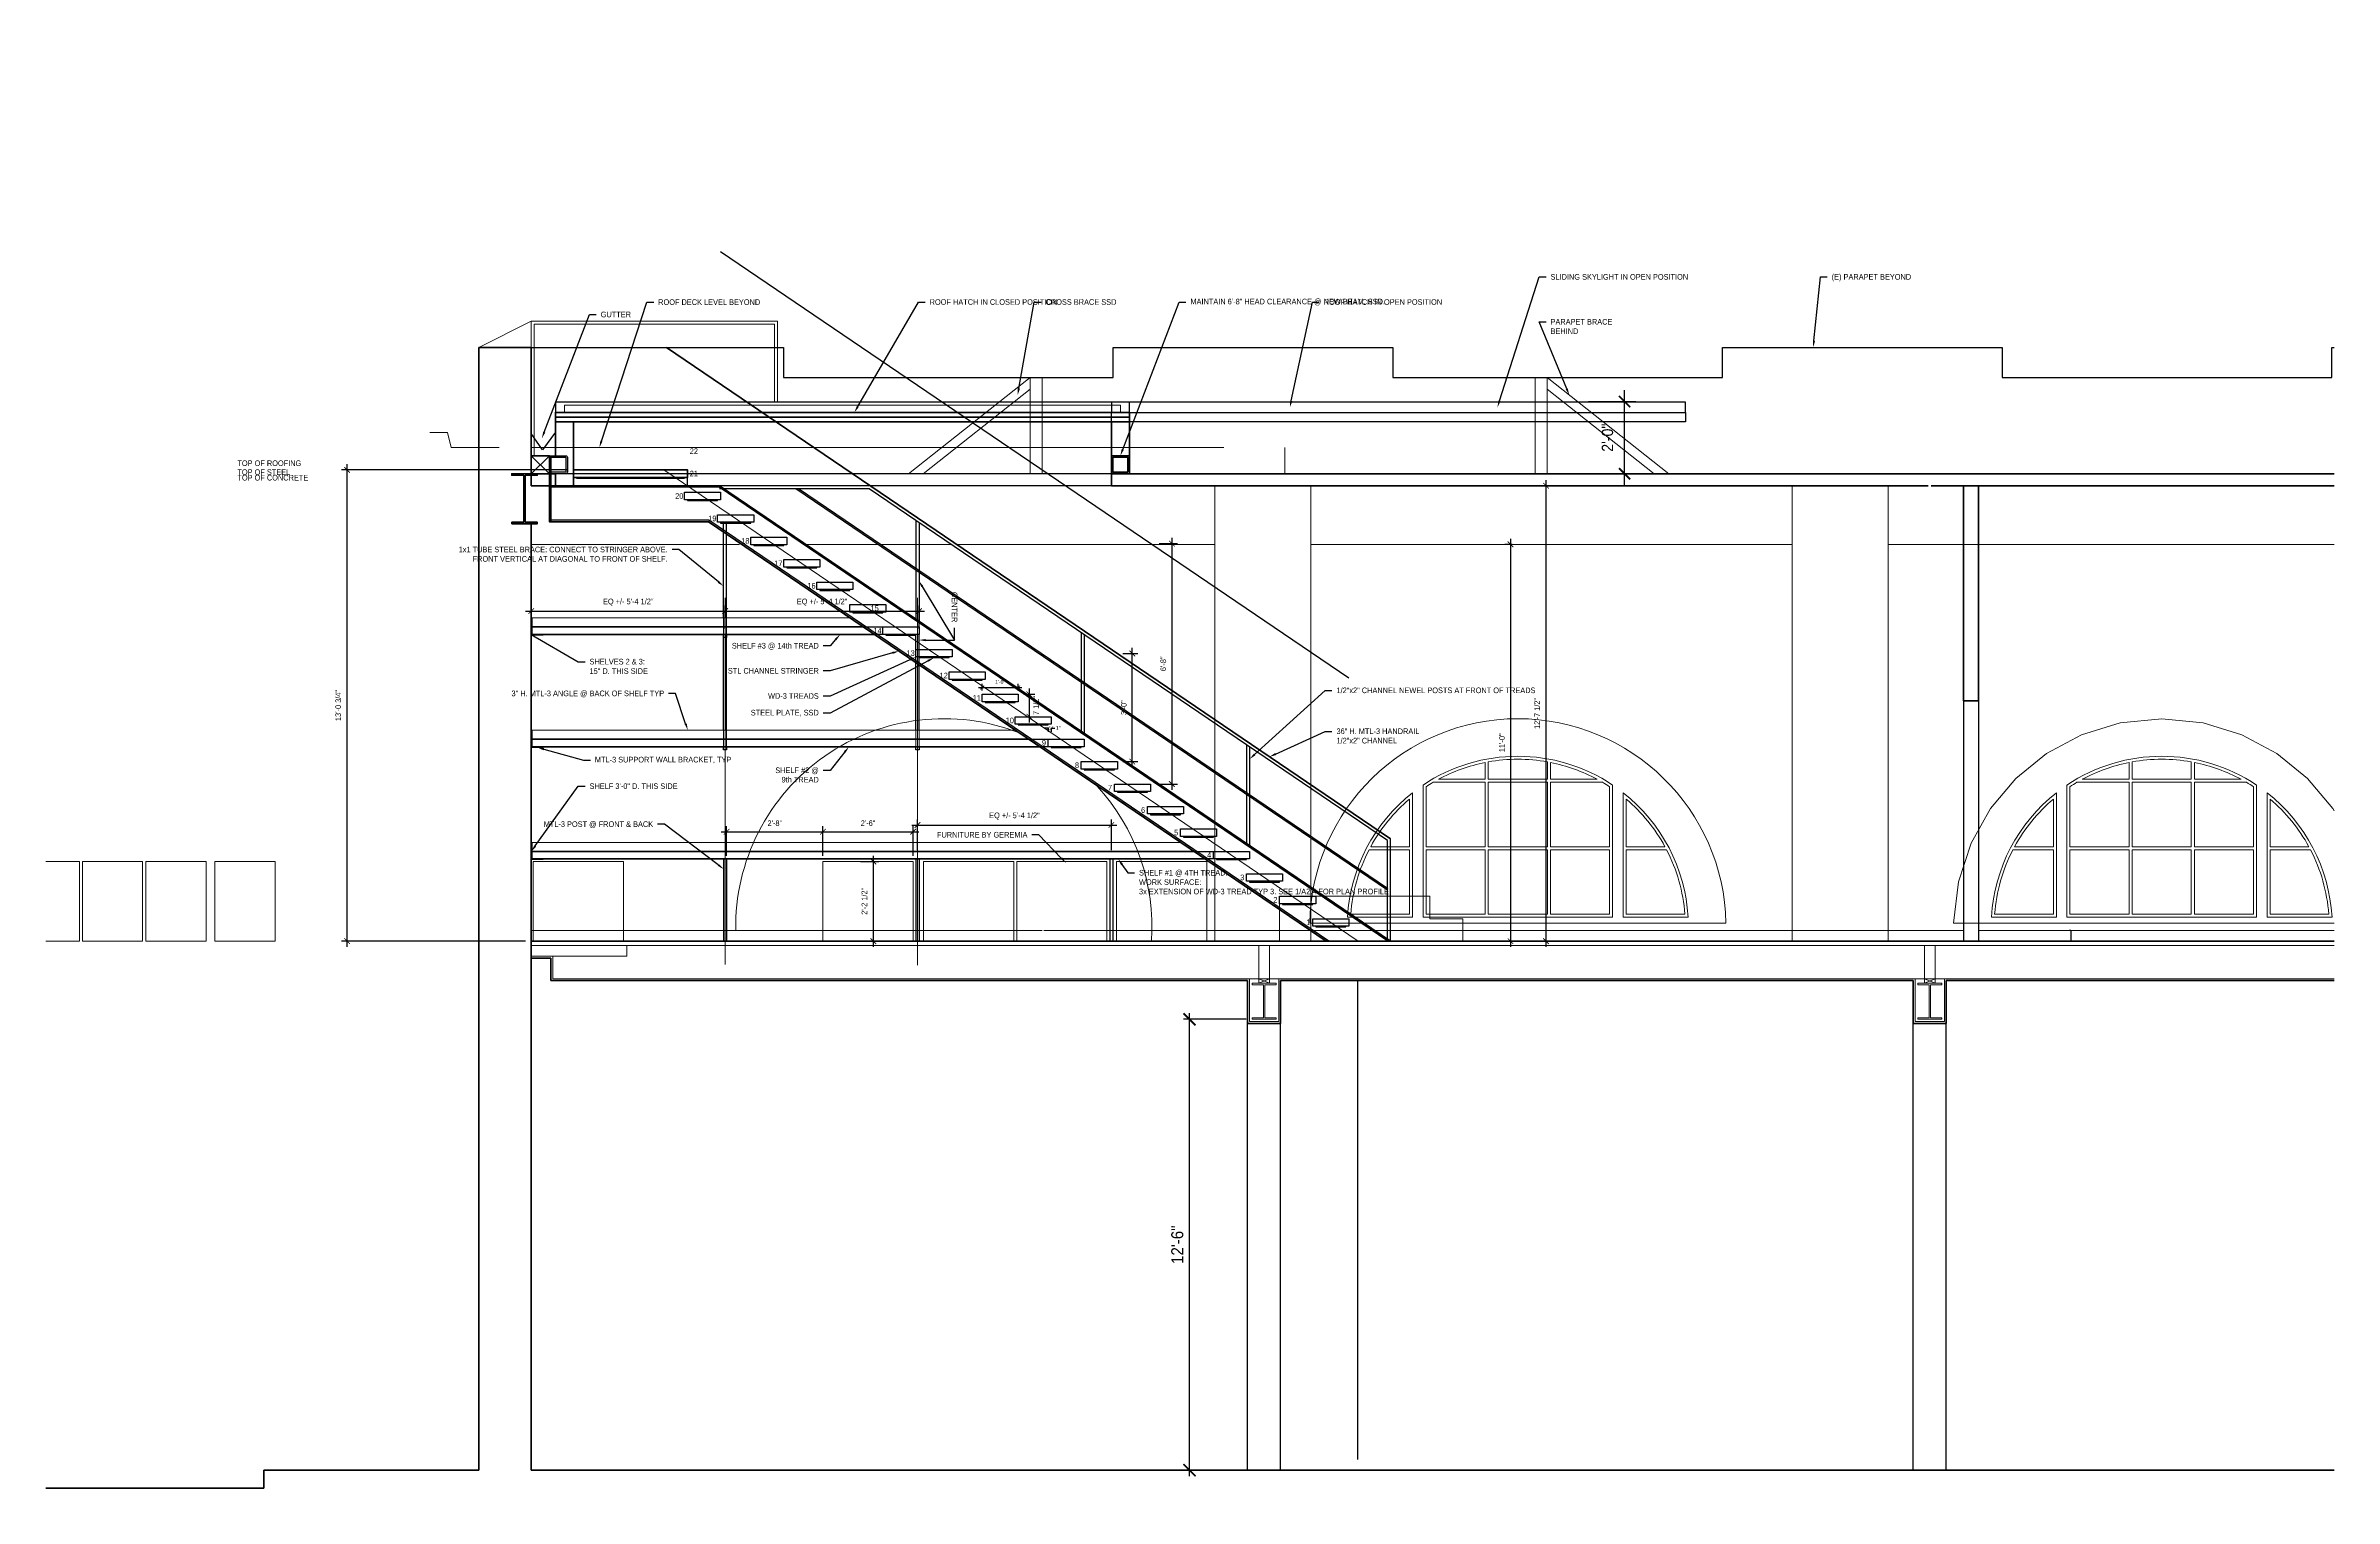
# Paper-space layout 'Layout1' of a CAD drawing. Header units: inches. Extents: x 0.2 to 16.1, y 0.1 to 10.2.
# The model-space entities are those that its viewports show. They can reach past a viewport. Long polylines and large blocks are cut down to what shows.
import ezdxf
from ezdxf import colors
from ezdxf.entities.mleader import LeaderData, LeaderLine
from ezdxf.enums import TextEntityAlignment as Align
from ezdxf.math import Vec2, Vec3

# ---------------------------------------------------------------- set-up
doc = ezdxf.new("R2010")
doc.units = ezdxf.units.IN
doc.header["$LTSCALE"] = 0.125
doc.header["$MEASUREMENT"] = 0
doc.header["$PDMODE"] = 35
doc.header["$PDSIZE"] = -5
for name, pattern in [('CENTER', [2, 1.25, -0.25, 0.25, -0.25]), ('DASHED', [0.75, 0.5, -0.25]), ('DASHEDX2', [1.5, 1, -0.5])]:
    doc.linetypes.add(name, pattern=pattern)
doc.layers.get('0').update_dxf_attribs({"linetype": 'CONTINUOUS'})
doc.layers.get('Defpoints').update_dxf_attribs({"linetype": 'CONTINUOUS'})
doc.layers.add('0-NOT ON PERMIT SET', color=2, linetype='DASHED', lineweight=15, plot=False)
for name, color, linetype, lineweight in [('A-ELEV-1', 4, 'CONTINUOUS', 35), ('A-ELEV-2', 5, 'CONTINUOUS', 25), ('A-ELEV-3', 8, 'CONTINUOUS', 15), ('A-ELEV-BYND', 9, 'DASHED', 9), ('A-ELEV-CUT', 3, 'CONTINUOUS', 50), ('A-ELEV-HTCH', 9, 'CONTINUOUS', 9), ('A-FLOR-OVHD', 7, 'DASHEDX2', 25), ('A-NOTE-CL', 8, 'CENTER', 15), ('A-NOTE-DIM', 8, 'CONTINUOUS', 15), ('A-NOTE-REF', 8, 'CONTINUOUS', 15), ('A-NOTE-REF @ 16', 8, 'CONTINUOUS', 15), ('A-NOTE-REF @ 24', 8, 'CONTINUOUS', 15), ('A-SHBD-VIEW', 1, 'CONTINUOUS', 100)]:
    doc.layers.add(name, color=color, linetype=linetype, lineweight=lineweight)
doc.layers.add('A-note-dim-1_4', color=8, linetype='CONTINUOUS')
doc.layers.get('A-SHBD-VIEW').off()
doc.styles.add('1_4SM', font='swisse.ttf', dxfattribs={"width": 0.9, "height": 4})
doc.styles.add('ANNOT-SM', font='swisse.ttf', dxfattribs={"width": 0.9, "height": 0.078125})
doc.styles.add('STAT-SM', font='swisse.ttf', dxfattribs={"width": 0.9, "height": 0.078125})
doc.dimstyles.new('DIM-ANNOT', dxfattribs={"dimtxt": 0.078125, "dimasz": 0.078125, "dimexe": 0.078125, "dimexo": 0.078125, "dimgap": 0.078125, "dimtad": 1, "dimzin": 11, "dimdsep": 46, "dimlunit": 4, "dimtxsty": 'ANNOT-SM', "dimblk1": 'ARCHTICK', "dimblk2": 'ARCHTICK', "dimsah": 1, "dimcen": 0, "dimdle": 0.078125, "dimclrd": 8, "dimclre": 8, "dimclrt": 8, "dimadec": 0, "dimazin": 0, "dimtfac": 4, "dimtofl": 0, "dimtmove": 2, "dimatfit": 3, "dimfxl": 1, "dimfrac": 2, "dimtzin": 0, "dimarcsym": 0})
doc.dimstyles.new('DIM1_4', dxfattribs={"dimtxt": 4, "dimasz": 4, "dimexe": 2, "dimexo": 2, "dimgap": 2, "dimtad": 1, "dimdec": 4, "dimzin": 11, "dimdsep": 46, "dimlunit": 4, "dimtxsty": '1_4SM', "dimblk": 'ARCHTICK', "dimblk1": 'ARCHTICK', "dimblk2": 'ARCHTICK', "dimsah": 1, "dimcen": 4, "dimdle": 2, "dimclrd": 8, "dimclre": 8, "dimclrt": 8, "dimadec": 0, "dimazin": 0, "dimtfac": 4, "dimtdec": 4, "dimtofl": 0, "dimtmove": 2, "dimatfit": 3, "dimfxl": 1, "dimfrac": 2, "dimtzin": 0, "dimarcsym": 0})

# ---------------------------------------------------------------- blocks, each defined once
blk = doc.blocks.new('E06-STUD-2B4')
at = {"layer": 'A-ELEV-3'}
blk.add_lwpolyline([(0, 0), (1.5, 0), (1.5, 3.5), (0, 3.5)], close=True, dxfattribs=at)
at = {"layer": 'A-ELEV-HTCH'}
for p, q in [((0, 3.5), (1.5, 0)), ((0, 0), (1.5, 3.5))]:
    blk.add_line(p, q, dxfattribs=at)
blk = doc.blocks.new('_ARCHTICK')
at = {"color": 0, "linetype": 'ByBlock', "const_width": 0.15}
blk.add_lwpolyline([(-0.5, -0.5), (0.5, 0.5)], dxfattribs=at)
blk = doc.blocks.new('*D46')
at = {"layer": 'A-note-dim-1_4', "color": 8, "lineweight": -2, "transparency": 16777216}
for p, q in [((902.13, -4650), (881.31, -4650)), ((883.31, -4802), (883.31, -4648)), ((891.14, -4800), (881.31, -4800))]:
    blk.add_line(p, q, dxfattribs=at)
at = {"layer": 'Defpoints', "color": 0, "transparency": 16777216}
for p in [(883.31, -4650), (904.13, -4650), (893.14, -4800)]:
    blk.add_point(p, dxfattribs=at)
at = {"layer": 'A-note-dim-1_4', "color": 8, "lineweight": -2, "transparency": 16777216, "xscale": 4, "yscale": 4, "zscale": 4}
for p, rotation in [((883.31, -4650), 90), ((883.31, -4800), 270)]:
    blk.add_blockref('_ARCHTICK', p, dxfattribs=dict(at, rotation=rotation))
at = {"layer": 'A-note-dim-1_4', "color": 8, "transparency": 16777216, "insert": (879.26, -4725), "char_height": 4, "attachment_point": 5, "rotation": 90, "style": '1_4SM'}
blk.add_mtext('12\'-6" ', dxfattribs=at)
blk = doc.blocks.new('*D65')
at = {"color": 8, "lineweight": -2, "transparency": 16777216}
for p, q in [((1016.05, -4444.5), (1031.81, -4444.5)), ((1028.06, -4472.25), (1028.06, -4440.75)), ((1044.55, -4468.5), (1024.31, -4468.5))]:
    blk.add_line(p, q, dxfattribs=at)
at = {"layer": 'Defpoints', "color": 0, "transparency": 16777216}
for p in [(1012.3, -4444.5), (1028.06, -4444.5), (1048.3, -4468.5)]:
    blk.add_point(p, dxfattribs=at)
at = {"color": 8, "lineweight": -2, "transparency": 16777216, "xscale": 3.75, "yscale": 3.75, "zscale": 3.75}
for p, rotation in [((1028.06, -4444.5), 90), ((1028.06, -4468.5), 270)]:
    blk.add_blockref('_ARCHTICK', p, dxfattribs=dict(at, rotation=rotation))
at = {"color": 8, "transparency": 16777216, "insert": (1022.39, -4456.5), "char_height": 3.75, "attachment_point": 5, "rotation": 90, "style": 'ANNOT-SM'}
blk.add_mtext('2\'-0" ', dxfattribs=at)
blk = doc.blocks.new('*D71')
at = {"color": 8, "lineweight": -2, "transparency": 16777216}
for p, q in [((1004.67, -4472.5), (1000.07, -4472.5)), ((1001.94, -4625.88), (1001.94, -4470.62)), ((1004.67, -4624), (1000.07, -4624))]:
    blk.add_line(p, q, dxfattribs=at)
at = {"layer": 'Defpoints', "color": 0, "transparency": 16777216}
for p in [(1001.94, -4472.5), (1006.55, -4472.5), (1006.55, -4624)]:
    blk.add_point(p, dxfattribs=at)
at = {"color": 8, "lineweight": -2, "transparency": 16777216, "xscale": 1.875, "yscale": 1.875, "zscale": 1.875}
for p, rotation in [((1001.94, -4472.5), 90), ((1001.94, -4624), 270)]:
    blk.add_blockref('_ARCHTICK', p, dxfattribs=dict(at, rotation=rotation))
at = {"color": 8, "transparency": 16777216, "insert": (998.98, -4548.25), "char_height": 1.875, "attachment_point": 5, "rotation": 90, "style": 'ANNOT-SM'}
blk.add_mtext('12\'-7 1/2" ', dxfattribs=at)
blk = doc.blocks.new('*D72')
at = {"color": 8, "lineweight": -2, "transparency": 16777216}
for p, q in [((990.67, -4492), (988.25, -4492)), ((990.12, -4490.12), (990.12, -4625.88)), ((990.67, -4624), (988.25, -4624))]:
    blk.add_line(p, q, dxfattribs=at)
at = {"layer": 'Defpoints', "color": 0, "transparency": 16777216}
for p in [(992.55, -4492), (990.12, -4624), (992.55, -4624)]:
    blk.add_point(p, dxfattribs=at)
at = {"color": 8, "lineweight": -2, "transparency": 16777216, "xscale": 1.875, "yscale": 1.875, "zscale": 1.875}
for p, rotation in [((990.12, -4492), 90), ((990.12, -4624), 270)]:
    blk.add_blockref('_ARCHTICK', p, dxfattribs=dict(at, rotation=rotation))
at = {"color": 8, "transparency": 16777216, "insert": (987.28, -4558), "char_height": 1.875, "attachment_point": 5, "rotation": 90, "style": 'ANNOT-SM'}
blk.add_mtext('11\'-0" ', dxfattribs=at)
blk = doc.blocks.new('SKYLIGHT LONG SECTION')
at = {"layer": 'A-ELEV-2'}
blk.add_lwpolyline([(191, 4.83), (191, 8.24), (0, 8.24), (0, 4.83)], dxfattribs=at)
at = {"layer": 'A-ELEV-3'}
blk.add_lwpolyline([(188, 4.83), (188, 7.24), (3, 7.24), (3, 4.83)], dxfattribs=at)
at = {"layer": 'A-ELEV-CUT'}
blk.add_line((0, 3.24), (191, 3.24), dxfattribs=at)
blk.add_lwpolyline([(191, 1.66), (0, 1.66), (0, 4.83), (191, 4.83)], close=True, dxfattribs=at)
blk = doc.blocks.new('SKYLIGHT LONG SECTION open')
at = {"layer": 'A-FLOR-OVHD'}
blk.add_lwpolyline([(199, 4.83), (199, 8.24), (8, 8.24), (8, 4.83)], dxfattribs=at)
blk.add_lwpolyline([(199, 1.66), (8, 1.66), (8, 4.83), (199, 4.83)], close=True, dxfattribs=at)
blk = doc.blocks.new('parapet braces')
at = {"layer": 'A-ELEV-BYND'}
for p, q in [((183.5, -10), (143.01, -42)), ((183.5, -13.82), (147.85, -42))]:
    blk.add_line(p, q, dxfattribs=at)
blk.add_lwpolyline([(183.5, -42), (183.5, -10), (187.5, -10), (187.5, -42)], dxfattribs=at)
blk = doc.blocks.new('*D99')
at = {"layer": 'A-NOTE-DIM', "color": 8, "lineweight": -2, "transparency": 16777216}
for p, q in [((873.17, -4491.74), (879.31, -4491.74)), ((877.44, -4489.86), (877.44, -4573.61)), ((873.17, -4571.74), (879.31, -4571.74))]:
    blk.add_line(p, q, dxfattribs=at)
at = {"layer": 'Defpoints', "color": 0, "transparency": 16777216}
for p in [(871.3, -4491.74), (871.3, -4571.74), (877.44, -4571.74)]:
    blk.add_point(p, dxfattribs=at)
at = {"layer": 'A-NOTE-DIM', "color": 8, "lineweight": -2, "transparency": 16777216, "xscale": 1.875, "yscale": 1.875, "zscale": 1.875}
for p, rotation in [((877.44, -4491.74), 90), ((877.44, -4571.74), 270)]:
    blk.add_blockref('_ARCHTICK', p, dxfattribs=dict(at, rotation=rotation))
at = {"layer": 'A-NOTE-DIM', "color": 8, "transparency": 16777216, "insert": (874.6, -4531.74), "char_height": 1.875, "attachment_point": 5, "rotation": 90, "style": 'ANNOT-SM'}
blk.add_mtext('6\'-8" ', dxfattribs=at)
blk = doc.blocks.new('*D109')
at = {"layer": 'A-NOTE-DIM', "color": 8, "lineweight": -2, "transparency": 16777216}
for p, q in [((662.42, -4514.19), (730.67, -4514.19)), ((664.3, -4518.22), (664.3, -4512.32)), ((728.8, -4520.1), (728.8, -4512.32))]:
    blk.add_line(p, q, dxfattribs=at)
at = {"layer": 'Defpoints', "color": 0, "transparency": 16777216}
for p in [(728.8, -4514.19), (664.3, -4520.09), (728.8, -4521.98)]:
    blk.add_point(p, dxfattribs=at)
at = {"layer": 'A-NOTE-DIM', "color": 8, "lineweight": -2, "transparency": 16777216, "xscale": 1.875, "yscale": 1.875, "zscale": 1.875, "rotation": 180}
blk.add_blockref('_ARCHTICK', (664.3, -4514.19), dxfattribs=at)
at = {"layer": 'A-NOTE-DIM', "color": 8, "lineweight": -2, "transparency": 16777216, "xscale": 1.875, "yscale": 1.875, "zscale": 1.875}
blk.add_blockref('_ARCHTICK', (728.8, -4514.19), dxfattribs=at)
at = {"layer": 'A-NOTE-DIM', "color": 8, "transparency": 16777216, "insert": (696.55, -4511.24), "char_height": 1.875, "attachment_point": 5, "style": 'ANNOT-SM'}
blk.add_mtext('EQ +/- 5\'-4 1/2" ', dxfattribs=at)
blk = doc.blocks.new('*D110')
at = {"layer": 'A-NOTE-DIM', "color": 8, "lineweight": -2, "transparency": 16777216}
for p, q in [((726.92, -4514.19), (795.17, -4514.19)), ((728.8, -4520.1), (728.8, -4512.32)), ((793.3, -4520.1), (793.3, -4512.32))]:
    blk.add_line(p, q, dxfattribs=at)
at = {"layer": 'Defpoints', "color": 0, "transparency": 16777216}
for p in [(793.3, -4514.19), (728.8, -4521.98), (793.3, -4521.98)]:
    blk.add_point(p, dxfattribs=at)
at = {"layer": 'A-NOTE-DIM', "color": 8, "lineweight": -2, "transparency": 16777216, "xscale": 1.875, "yscale": 1.875, "zscale": 1.875, "rotation": 180}
blk.add_blockref('_ARCHTICK', (728.8, -4514.19), dxfattribs=at)
at = {"layer": 'A-NOTE-DIM', "color": 8, "lineweight": -2, "transparency": 16777216, "xscale": 1.875, "yscale": 1.875, "zscale": 1.875}
blk.add_blockref('_ARCHTICK', (793.3, -4514.19), dxfattribs=at)
at = {"layer": 'A-NOTE-DIM', "color": 8, "transparency": 16777216, "insert": (761.05, -4511.24), "char_height": 1.875, "attachment_point": 5, "style": 'ANNOT-SM'}
blk.add_mtext('EQ +/- 5\'-4 1/2" ', dxfattribs=at)
blk = doc.blocks.new('tube steel')
at = {"layer": 'A-ELEV-2'}
blk.add_lwpolyline([(-2.5, 0), (2.5, 0, 0.414214), (3, 0.5), (3, 5.5, 0.414214), (2.5, 6), (-2.5, 6, 0.414214), (-3, 5.5), (-3, 0.5, 0.414214)], format="xyb", close=True, dxfattribs=at)
blk.add_lwpolyline([(-2.5, 0.5), (2.5, 0.5), (2.5, 5.5), (-2.5, 5.5)], close=True, dxfattribs=at)
blk = doc.blocks.new('IBEAM WALL')
at = {"layer": 'A-ELEV-CUT'}
blk.add_lwpolyline([(-4.25, -16.64), (4.25, -16.64), (4.25, -16.14), (0.25, -16.14), (0.25, -0.5), (4.25, -0.5), (4.25, 0), (-4.25, 0), (-4.25, -0.5), (-0.25, -0.5), (-0.25, -16.14), (-4.25, -16.14)], close=True, dxfattribs=at)
blk = doc.blocks.new('*D124')
at = {"layer": 'A-ELEV-CUT', "color": 8, "lineweight": -2, "transparency": 16777216}
for p, q in [((813.05, -4539.63), (827.55, -4539.63)), ((814.3, -4540.62), (814.3, -4538.38)), ((826.3, -4540.62), (826.3, -4538.38))]:
    blk.add_line(p, q, dxfattribs=at)
at = {"layer": 'Defpoints', "color": 0, "transparency": 16777216}
for p in [(814.3, -4541.87), (826.3, -4539.63), (826.3, -4541.87)]:
    blk.add_point(p, dxfattribs=at)
at = {"layer": 'A-ELEV-CUT', "color": 8, "lineweight": -2, "transparency": 16777216, "xscale": 1.25, "yscale": 1.25, "zscale": 1.25, "rotation": 180}
blk.add_blockref('_ARCHTICK', (814.3, -4539.63), dxfattribs=at)
at = {"layer": 'A-ELEV-CUT', "color": 8, "lineweight": -2, "transparency": 16777216, "xscale": 1.25, "yscale": 1.25, "zscale": 1.25}
blk.add_blockref('_ARCHTICK', (826.3, -4539.63), dxfattribs=at)
at = {"layer": 'A-ELEV-CUT', "color": 8, "transparency": 16777216, "insert": (820.3, -4537.74), "char_height": 1.25, "attachment_point": 5, "style": 'ANNOT-SM'}
blk.add_mtext('1\'-0" ', dxfattribs=at)
blk = doc.blocks.new('*D125')
at = {"layer": 'A-ELEV-CUT', "color": 8, "lineweight": -2, "transparency": 16777216}
for p, q in [((836.3, -4553.15), (835.05, -4553.15)), ((836.3, -4553.09), (836.3, -4554.4)), ((837.3, -4553.09), (837.3, -4554.4)), ((837.3, -4553.15), (838.55, -4553.15))]:
    blk.add_line(p, q, dxfattribs=at)
at = {"layer": 'Defpoints', "color": 0, "transparency": 16777216}
for p in [(836.3, -4551.84), (837.3, -4551.84), (837.3, -4553.15)]:
    blk.add_point(p, dxfattribs=at)
at = {"layer": 'A-ELEV-CUT', "color": 8, "lineweight": -2, "transparency": 16777216, "xscale": 1.25, "yscale": 1.25, "zscale": 1.25}
blk.add_blockref('_ARCHTICK', (836.3, -4553.15), dxfattribs=at)
at = {"layer": 'A-ELEV-CUT', "color": 8, "lineweight": -2, "transparency": 16777216, "xscale": 1.25, "yscale": 1.25, "zscale": 1.25, "rotation": 180}
blk.add_blockref('_ARCHTICK', (837.3, -4553.15), dxfattribs=at)
at = {"layer": 'A-ELEV-CUT', "color": 8, "transparency": 16777216, "insert": (839.6, -4553.05), "char_height": 1.25, "attachment_point": 5, "style": 'ANNOT-SM'}
blk.add_mtext('1" ', dxfattribs=at)
blk = doc.blocks.new('*D126')
at = {"layer": 'A-ELEV-CUT', "color": 8, "lineweight": -2, "transparency": 16777216}
for p, q in [((828.17, -4541.87), (831.88, -4541.87)), ((830.01, -4540), (830.01, -4551.22)), ((828.17, -4549.34), (831.88, -4549.34))]:
    blk.add_line(p, q, dxfattribs=at)
at = {"layer": 'Defpoints', "color": 0, "transparency": 16777216}
for p in [(826.3, -4541.87), (826.3, -4549.34), (830.01, -4549.34)]:
    blk.add_point(p, dxfattribs=at)
at = {"layer": 'A-ELEV-CUT', "color": 8, "lineweight": -2, "transparency": 16777216, "xscale": 1.875, "yscale": 1.875, "zscale": 1.875}
for p, rotation in [((830.01, -4541.87), 90), ((830.01, -4549.34), 270)]:
    blk.add_blockref('_ARCHTICK', p, dxfattribs=dict(at, rotation=rotation))
at = {"layer": 'A-ELEV-CUT', "color": 8, "transparency": 16777216, "insert": (832.25, -4545.61), "char_height": 1.875, "attachment_point": 5, "rotation": 90, "style": 'ANNOT-SM'}
blk.add_mtext('7 1/2" ', dxfattribs=at)
blk = doc.blocks.new('*D123')
at = {"layer": 'A-NOTE-REF', "color": 8, "lineweight": -2, "transparency": 16777216}
for p, q in [((861.17, -4528.33), (866.15, -4528.33)), ((864.28, -4566.15), (864.28, -4526.45)), ((861.17, -4564.27), (866.15, -4564.27))]:
    blk.add_line(p, q, dxfattribs=at)
at = {"layer": 'Defpoints', "color": 0, "transparency": 16777216}
for p in [(859.3, -4528.33), (864.28, -4528.33), (859.3, -4564.27)]:
    blk.add_point(p, dxfattribs=at)
at = {"layer": 'A-NOTE-REF', "color": 8, "lineweight": -2, "transparency": 16777216, "xscale": 1.875, "yscale": 1.875, "zscale": 1.875}
for p, rotation in [((864.28, -4528.33), 90), ((864.28, -4564.27), 270)]:
    blk.add_blockref('_ARCHTICK', p, dxfattribs=dict(at, rotation=rotation))
at = {"layer": 'A-NOTE-REF', "color": 8, "transparency": 16777216, "insert": (861.44, -4546.3), "char_height": 1.875, "attachment_point": 5, "rotation": 90, "style": 'ANNOT-SM'}
blk.add_mtext('3\'-0" ', dxfattribs=at)
blk = doc.blocks.new('*U133')
at = {"layer": 'A-NOTE-REF'}
h = blk.add_hatch(color=256, dxfattribs=at)
h.paths.add_polyline_path([(0, 0.062), (0, 0), (0.062, 0, 0.414214)])
h.paths.add_polyline_path([(-0.062, 0, 0.414214), (0, -0.062), (0, 0)])
for p, q in [((-0.062, 0), (0.062, 0)), ((0, -0.062), (0, 0.062))]:
    blk.add_line(p, q, dxfattribs=at)
blk.add_lwpolyline([(-1.449, 0), (-0.354, 0), (-0.188, 0), (-0.073, 0)], dxfattribs=at)
blk.add_circle((0, 0), 0.0625, dxfattribs=at)
at = {"layer": 'A-NOTE-REF', "style": 'STAT-SM', "width": 0.9}
for tag, p in [('ELEV', (0.08, 0)), ('NOTE', (0.08, -0.125))]:
    blk.add_attdef(tag, text='', height=0.0781, dxfattribs=at).set_placement(p, align=Align.MIDDLE_LEFT)
blk = doc.blocks.new('*U233')
at = {"layer": 'A-NOTE-REF @ 16'}
ref = blk.add_blockref('*U133', (618.68, -4468.5), dxfattribs=dict(at, xscale=-16, yscale=16, zscale=16))
ref.add_attrib('ELEV', '12\'-11.5"', dxfattribs={"layer": 'A-NOTE-REF', "height": 1.25, "style": 'STAT-SM', "width": 0.9}).set_placement((619.61, -4469.64), align=Align.MIDDLE_LEFT)
ref.add_attrib('NOTE', 'T.O. SLAB', dxfattribs={"layer": 'A-NOTE-REF', "height": 1.25, "style": 'STAT-SM', "width": 0.9}).set_placement((619.81, -4467.54), align=Align.MIDDLE_LEFT)
at = {"layer": 'A-NOTE-REF @ 24'}
ref = blk.add_blockref('*U133', (618.68, -4468.5), dxfattribs=dict(at, xscale=-24, yscale=24, zscale=24))
ref.add_attrib('ELEV', '12\'-11.5"', dxfattribs={"layer": 'A-NOTE-REF', "height": 1.875, "style": 'STAT-SM', "width": 0.9}).set_placement((620.07, -4470.21), align=Align.MIDDLE_LEFT)
ref.add_attrib('NOTE', 'T.O. SLAB', dxfattribs={"layer": 'A-NOTE-REF', "height": 1.875, "style": 'STAT-SM', "width": 0.9}).set_placement((620.38, -4467.06), align=Align.MIDDLE_LEFT)
blk = doc.blocks.new('*U132')
at = {"layer": 'A-NOTE-REF'}
h = blk.add_hatch(color=256, dxfattribs=at)
h.paths.add_polyline_path([(0, 0.062), (0, 0), (0.062, 0, 0.414214)])
h.paths.add_polyline_path([(-0.062, 0, 0.414214), (0, -0.062), (0, 0)])
for p, q in [((-0.062, 0), (0.062, 0)), ((0, -0.062), (0, 0.062))]:
    blk.add_line(p, q, dxfattribs=at)
blk.add_lwpolyline([(-1.457, 0), (-0.354, 0), (-0.188, 0), (-0.073, 0)], dxfattribs=at)
blk.add_circle((0, 0), 0.0625, dxfattribs=at)
at = {"layer": 'A-NOTE-REF', "style": 'STAT-SM', "width": 0.9}
for tag, p in [('ELEV', (0.08, 0)), ('NOTE', (0.08, -0.125))]:
    blk.add_attdef(tag, text='', height=0.0781, dxfattribs=at).set_placement(p, align=Align.MIDDLE_LEFT)
blk = doc.blocks.new('*U234')
at = {"layer": 'A-NOTE-REF @ 16'}
ref = blk.add_blockref('*U132', (618.68, -4463), dxfattribs=dict(at, xscale=-16, yscale=16, zscale=16))
ref.add_attrib('ELEV', '13\'-5"', dxfattribs={"layer": 'A-NOTE-REF', "height": 1.25, "style": 'STAT-SM', "width": 0.9}).set_placement((619.61, -4464.14), align=Align.MIDDLE_LEFT)
ref.add_attrib('NOTE', 'T.O. ROOFING', dxfattribs={"layer": 'A-NOTE-REF', "height": 1.25, "style": 'STAT-SM', "width": 0.9}).set_placement((619.81, -4462.04), align=Align.MIDDLE_LEFT)
at = {"layer": 'A-NOTE-REF @ 24'}
ref = blk.add_blockref('*U132', (618.68, -4463), dxfattribs=dict(at, xscale=-24, yscale=24, zscale=24))
ref.add_attrib('ELEV', '13\'-5"', dxfattribs={"layer": 'A-NOTE-REF', "height": 1.875, "style": 'STAT-SM', "width": 0.9}).set_placement((620.07, -4464.71), align=Align.MIDDLE_LEFT)
ref.add_attrib('NOTE', 'T.O. ROOFING', dxfattribs={"layer": 'A-NOTE-REF', "height": 1.875, "style": 'STAT-SM', "width": 0.9}).set_placement((620.38, -4461.56), align=Align.MIDDLE_LEFT)
blk = doc.blocks.new('*U130')
at = {"layer": 'A-NOTE-REF'}
h = blk.add_hatch(color=256, dxfattribs=at)
h.paths.add_polyline_path([(0, 0.062), (0, 0), (0.062, 0, 0.414214)])
h.paths.add_polyline_path([(-0.062, 0, 0.414214), (0, -0.062), (0, 0)])
for p, q in [((-0.062, 0), (0.062, 0)), ((0, -0.062), (0, 0.062))]:
    blk.add_line(p, q, dxfattribs=at)
blk.add_lwpolyline([(-0.74, 0), (-0.354, 0), (-0.188, 0), (-0.073, 0)], dxfattribs=at)
blk.add_circle((0, 0), 0.0625, dxfattribs=at)
at = {"layer": 'A-NOTE-REF', "style": 'STAT-SM', "width": 0.9}
for tag, p in [('ELEV', (0.08, 0)), ('NOTE', (0.08, -0.125))]:
    blk.add_attdef(tag, text='', height=0.0781, dxfattribs=at).set_placement(p, align=Align.MIDDLE_LEFT)
blk = doc.blocks.new('*U235')
at = {"layer": 'A-NOTE-REF @ 16'}
ref = blk.add_blockref('*U130', (618.68, -4454.81), dxfattribs=dict(at, xscale=-16, yscale=16, zscale=16))
ref.add_attrib('ELEV', '13\'-8.25"', dxfattribs={"layer": 'A-NOTE-REF', "height": 1.25, "style": 'STAT-SM', "width": 0.9}).set_placement((619.61, -4455.95), align=Align.MIDDLE_LEFT)
ref.add_attrib('NOTE', 'T.O. DECK', dxfattribs={"layer": 'A-NOTE-REF', "height": 1.25, "style": 'STAT-SM', "width": 0.9}).set_placement((619.81, -4453.84), align=Align.MIDDLE_LEFT)
at = {"layer": 'A-NOTE-REF @ 24'}
ref = blk.add_blockref('*U130', (618.68, -4454.81), dxfattribs=dict(at, xscale=-24, yscale=24, zscale=24))
ref.add_attrib('ELEV', '13\'-8.25"', dxfattribs={"layer": 'A-NOTE-REF', "height": 1.875, "style": 'STAT-SM', "width": 0.9}).set_placement((620.07, -4456.52), align=Align.MIDDLE_LEFT)
ref.add_attrib('NOTE', 'T.O. DECK', dxfattribs={"layer": 'A-NOTE-REF', "height": 1.875, "style": 'STAT-SM', "width": 0.9}).set_placement((620.38, -4453.36), align=Align.MIDDLE_LEFT)
blk = doc.blocks.new('*U236')
at = {"layer": 'A-NOTE-REF @ 16'}
ref = blk.add_blockref('*U133', (618.68, -4624), dxfattribs=dict(at, xscale=-16, yscale=16, zscale=16))
ref.add_attrib('ELEV', '0\'-0"', dxfattribs={"layer": 'A-NOTE-REF', "height": 1.25, "style": 'STAT-SM', "width": 0.9}).set_placement((619.61, -4625.14), align=Align.MIDDLE_LEFT)
ref.add_attrib('NOTE', 'FINISH FLOOR', dxfattribs={"layer": 'A-NOTE-REF', "height": 1.25, "style": 'STAT-SM', "width": 0.9}).set_placement((619.81, -4623.04), align=Align.MIDDLE_LEFT)
at = {"layer": 'A-NOTE-REF @ 24'}
ref = blk.add_blockref('*U133', (618.68, -4624), dxfattribs=dict(at, xscale=-24, yscale=24, zscale=24))
ref.add_attrib('ELEV', '0\'-0"', dxfattribs={"layer": 'A-NOTE-REF', "height": 1.875, "style": 'STAT-SM', "width": 0.9}).set_placement((620.07, -4625.71), align=Align.MIDDLE_LEFT)
ref.add_attrib('NOTE', 'FINISH FLOOR', dxfattribs={"layer": 'A-NOTE-REF', "height": 1.875, "style": 'STAT-SM', "width": 0.9}).set_placement((620.38, -4622.56), align=Align.MIDDLE_LEFT)
blk = doc.blocks.new('*D139')
at = {"layer": 'A-ELEV-CUT', "color": 8, "lineweight": -2, "transparency": 16777216}
for p, q in [((676.42, -4467.22), (601.14, -4467.22)), ((603.01, -4625.88), (603.01, -4465.34)), ((662.42, -4624), (601.14, -4624))]:
    blk.add_line(p, q, dxfattribs=at)
at = {"layer": 'Defpoints', "color": 0, "transparency": 16777216}
for p in [(603.01, -4467.22), (678.3, -4467.22), (664.3, -4624)]:
    blk.add_point(p, dxfattribs=at)
at = {"layer": 'A-ELEV-CUT', "color": 8, "lineweight": -2, "transparency": 16777216, "xscale": 1.875, "yscale": 1.875, "zscale": 1.875}
for p, rotation in [((603.01, -4467.22), 90), ((603.01, -4624), 270)]:
    blk.add_blockref('_ARCHTICK', p, dxfattribs=dict(at, rotation=rotation))
at = {"layer": 'A-ELEV-CUT', "color": 8, "transparency": 16777216, "insert": (600.06, -4545.61), "char_height": 1.875, "attachment_point": 5, "rotation": 90, "style": 'ANNOT-SM'}
blk.add_mtext('13\'-0 3/4" ', dxfattribs=at)
blk = doc.blocks.new('BRACKET')
at = {"layer": 'A-ELEV-2'}
for p, q in [((-0.5, -2.55), (-0.5, 29.43)), ((0.5, -2.55), (0.5, 29.43))]:
    blk.add_line(p, q, dxfattribs=at)
blk.add_lwpolyline([(-0.5, -8.05), (0.5, -8.05), (0.5, -9.05), (-0.5, -9.05), (-0.5, -8.05)], dxfattribs=at)
at = {"layer": 'A-ELEV-BYND'}
for points in [[(-0.5, -8.05), (-0.5, -2.55)], [(0.5, -2.55), (0.5, -8.05)]]:
    blk.add_lwpolyline(points, dxfattribs=at)
blk = doc.blocks.new('riser')
at = {"layer": 'A-FLOR-OVHD'}
blk.add_lwpolyline([(-12, 0), (0, 0), (0, -2.5), (-12, -2.5)], close=True, dxfattribs=at)
blk.add_lwpolyline([(-11, -2.5), (-11, -2.75), (-1, -2.75), (-1, -2.5)], dxfattribs=at)
blk = doc.blocks.new('stair 03')
at = {"layer": 'A-ELEV-1'}
for p, q in [((110.47, 104.52), (0, 104.52)), ((114.16, 102.02), (0, 102.02)), ((165.47, 67.19), (0, 67.19)), ((169.16, 64.69), (0, 64.69)), ((220.47, 29.86), (0, 29.86)), ((224.16, 27.36), (0, 27.36))]:
    blk.add_line(p, q, dxfattribs=at)
blk.add_lwpolyline([(6, 161), (6.5, 161), (6.5, 139.5), (6, 139.5)], close=True, dxfattribs=at)
for points in [[(285.84, 0), (62.63, 151.5), (6.5, 151.5)], [(264.47, 0), (58.94, 139.5), (6.5, 139.5)]]:
    blk.add_lwpolyline(points, dxfattribs=at)
at = {"layer": 'A-ELEV-2'}
for p, q in [((128, 139.99), (128, 107.18)), ((129, 139.31), (129, 106.51)), ((183, 102.61), (183, 69.8)), ((184, 101.93), (184, 69.12)), ((238, 65.28), (238, 32.47)), ((239, 64.6), (239, 31.79)), ((64, 27.36), (64, 0)), ((65, 27.36), (65, 0)), ((128, 27.36), (128, 0)), ((129, 27.36), (129, 0)), ((192.5, 27.36), (192.5, 0)), ((193.5, 27.36), (193.5, 0))]:
    blk.add_line(p, q, dxfattribs=at)
blk.add_lwpolyline([(52, 154.28), (14, 154.28), (14, 151.5), (52, 151.5)], close=True, dxfattribs=at)
for points in [[(15, 154.28), (15, 154.03), (51, 154.03), (51, 154.28)], [(284.95, 0), (62.47, 151), (6.5, 151)], [(285.84, 0), (285.84, 34.01), (112.74, 151.5), (62.63, 151.5)], [(284.84, 0), (284.84, 33.48), (112.44, 150.5), (62.63, 150.5)], [(284.84, 16.93), (88.05, 150.5)], [(284.84, 17.52), (88.91, 150.5)], [(265.36, 0), (59.09, 140), (6.5, 140)]]:
    blk.add_lwpolyline(points, dxfattribs=at)
at = {"layer": 'A-ELEV-3'}
for p, q in [((106.05, 107.52), (0, 107.52)), ((161.05, 70.19), (0, 70.19)), ((216.05, 32.86), (0, 32.86))]:
    blk.add_line(p, q, dxfattribs=at)
at = {"layer": 'A-ELEV-CUT'}
blk.add_lwpolyline([(14, 156.78), (52, 156.78), (52, 154.28), (14, 154.28)], close=True, dxfattribs=at)
at = {"layer": 'A-FLOR-OVHD'}
for p, q in [((272, 87.47), (63, 229.32)), ((110.47, 104.52), (117, 104.52)), ((117, 102.02), (114.16, 102.02)), ((165.47, 67.19), (172, 67.19)), ((172, 64.69), (169.16, 64.69)), ((220.47, 29.86), (227, 29.86)), ((227, 27.36), (224.16, 27.36))]:
    blk.add_line(p, q, dxfattribs=at)
at = {"layer": 'A-NOTE-CL'}
blk.add_line((275.16, 0), (44.47, 156.57), dxfattribs=at)
at = {"layer": 'A-NOTE-DIM'}
for points in [[(4, 101.77), (0, 101.77), (0, 107.52), (0.25, 107.52), (0.25, 102.02), (4, 102.02), (4, 101.77)], [(4, 64.44), (0, 64.44), (0, 70.19), (0.25, 70.19), (0.25, 64.69), (4, 64.69), (4, 64.44)], [(4, 27.11), (0, 27.11), (0, 32.86), (0.25, 32.86), (0.25, 27.36), (4, 27.36), (4, 27.11)]]:
    blk.add_lwpolyline(points, dxfattribs=at)
for p in [(63, 149.32), (74, 141.85), (85, 134.39), (96, 126.92), (107, 119.45), (118, 111.99), (129, 104.52), (140, 97.06), (151, 89.59), (162, 82.13), (173, 74.66), (184, 67.19), (195, 59.73), (206, 52.26), (217, 44.8), (228, 37.33), (239, 29.86), (250, 22.4), (261, 14.93), (272, 7.47)]:
    blk.add_blockref('riser', p)
at = {"layer": 'A-ELEV-3'}
for p in [(64.5, 110.07), (64.5, 72.74), (128.5, 72.74)]:
    blk.add_blockref('BRACKET', p, dxfattribs=at)
blk = doc.blocks.new('*D142')
at = {"layer": 'A-ELEV-CUT', "color": 8, "lineweight": -2, "transparency": 16777216}
for p, q in [((773.87, -4597.5), (779.97, -4597.5)), ((778.09, -4595.62), (778.09, -4625.88)), ((773.87, -4624), (779.97, -4624))]:
    blk.add_line(p, q, dxfattribs=at)
at = {"layer": 'Defpoints', "color": 0, "transparency": 16777216}
for p in [(771.99, -4597.5), (771.99, -4624), (778.09, -4624)]:
    blk.add_point(p, dxfattribs=at)
at = {"layer": 'A-ELEV-CUT', "color": 8, "lineweight": -2, "transparency": 16777216, "xscale": 1.875, "yscale": 1.875, "zscale": 1.875}
for p, rotation in [((778.09, -4597.5), 90), ((778.09, -4624), 270)]:
    blk.add_blockref('_ARCHTICK', p, dxfattribs=dict(at, rotation=rotation))
at = {"layer": 'A-ELEV-CUT', "color": 8, "transparency": 16777216, "insert": (775.14, -4610.75), "char_height": 1.875, "attachment_point": 5, "rotation": 90, "style": 'ANNOT-SM'}
blk.add_mtext('2\'-2 1/2" ', dxfattribs=at)
blk = doc.blocks.new('*D146')
at = {"layer": 'A-NOTE-DIM', "color": 8, "lineweight": -2, "transparency": 16777216}
for p, q in [((792.8, -4593.76), (792.8, -4583.5)), ((857.3, -4593.76), (857.3, -4583.5)), ((790.92, -4585.37), (859.17, -4585.37))]:
    blk.add_line(p, q, dxfattribs=at)
at = {"layer": 'Defpoints', "color": 0, "transparency": 16777216}
for p in [(857.3, -4585.37), (792.8, -4595.64), (857.3, -4595.64)]:
    blk.add_point(p, dxfattribs=at)
at = {"layer": 'A-NOTE-DIM', "color": 8, "lineweight": -2, "transparency": 16777216, "xscale": 1.875, "yscale": 1.875, "zscale": 1.875, "rotation": 180}
blk.add_blockref('_ARCHTICK', (792.8, -4585.37), dxfattribs=at)
at = {"layer": 'A-NOTE-DIM', "color": 8, "lineweight": -2, "transparency": 16777216, "xscale": 1.875, "yscale": 1.875, "zscale": 1.875}
blk.add_blockref('_ARCHTICK', (857.3, -4585.37), dxfattribs=at)
at = {"layer": 'A-NOTE-DIM', "color": 8, "transparency": 16777216, "insert": (825.05, -4582.41), "char_height": 1.875, "attachment_point": 5, "style": 'ANNOT-SM'}
blk.add_mtext('EQ +/- 5\'-4 1/2" ', dxfattribs=at)
blk = doc.blocks.new('*D147')
at = {"layer": 'A-NOTE-REF', "color": 8, "lineweight": -2, "transparency": 16777216}
for p, q in [((759.47, -4587.6), (793.22, -4587.6)), ((761.35, -4595.62), (761.35, -4585.73)), ((791.35, -4595.62), (791.35, -4585.73))]:
    blk.add_line(p, q, dxfattribs=at)
at = {"layer": 'Defpoints', "color": 0, "transparency": 16777216}
for p in [(791.35, -4587.6), (761.35, -4597.5), (791.35, -4597.5)]:
    blk.add_point(p, dxfattribs=at)
at = {"layer": 'A-NOTE-REF', "color": 8, "lineweight": -2, "transparency": 16777216, "xscale": 1.875, "yscale": 1.875, "zscale": 1.875, "rotation": 180}
blk.add_blockref('_ARCHTICK', (761.35, -4587.6), dxfattribs=at)
at = {"layer": 'A-NOTE-REF', "color": 8, "lineweight": -2, "transparency": 16777216, "xscale": 1.875, "yscale": 1.875, "zscale": 1.875}
blk.add_blockref('_ARCHTICK', (791.35, -4587.6), dxfattribs=at)
at = {"layer": 'A-NOTE-REF', "color": 8, "transparency": 16777216, "insert": (776.35, -4584.77), "char_height": 1.875, "attachment_point": 5, "style": 'ANNOT-SM'}
blk.add_mtext('2\'-6" ', dxfattribs=at)
blk = doc.blocks.new('*D148')
at = {"layer": 'A-NOTE-REF', "color": 8, "lineweight": -2, "transparency": 16777216}
for p, q in [((727.42, -4587.6), (763.22, -4587.6)), ((729.3, -4595.62), (729.3, -4585.73)), ((761.35, -4595.62), (761.35, -4585.73))]:
    blk.add_line(p, q, dxfattribs=at)
at = {"layer": 'Defpoints', "color": 0, "transparency": 16777216}
for p in [(761.35, -4587.6), (729.3, -4597.5), (761.35, -4597.5)]:
    blk.add_point(p, dxfattribs=at)
at = {"layer": 'A-NOTE-REF', "color": 8, "lineweight": -2, "transparency": 16777216, "xscale": 1.875, "yscale": 1.875, "zscale": 1.875, "rotation": 180}
blk.add_blockref('_ARCHTICK', (729.3, -4587.6), dxfattribs=at)
at = {"layer": 'A-NOTE-REF', "color": 8, "lineweight": -2, "transparency": 16777216, "xscale": 1.875, "yscale": 1.875, "zscale": 1.875}
blk.add_blockref('_ARCHTICK', (761.35, -4587.6), dxfattribs=at)
at = {"layer": 'A-NOTE-REF', "color": 8, "transparency": 16777216, "insert": (745.32, -4584.77), "char_height": 1.875, "attachment_point": 5, "style": 'ANNOT-SM'}
blk.add_mtext('2\'-8" ', dxfattribs=at)

msp = doc.modelspace()

# ---------------------------------------------------------------- linework, layer by layer
msp.add_lwpolyline([(672.2998, -4454.66497), (668.05878, -4460.50216), (664.2998, -4455.08871)])
at = {"layer": '0-NOT ON PERMIT SET'}
msp.add_line((646.8, -4426.5), (664.2998, -4417.75), dxfattribs=at)
at = {"layer": 'A-ELEV-1'}
msp.add_lwpolyline([(670.2998, -4468.5), (664.2998, -4468.5), (664.2998, -4462.5), (670.2998, -4462.5)], close=True, dxfattribs=at)
at = {"layer": 'A-ELEV-2'}
for p, q in [((664.2998, -4462.5), (670.2998, -4468.5)), ((664.2998, -4468.5), (670.2998, -4462.5)), ((857.2998, -4468.5), (672.2998, -4468.5)), ((857.2998, -4472.5), (672.2998, -4472.5)), ((1140.8002, -4544), (1140.8002, -4624)), ((1145.8002, -4544), (1145.8002, -4624)), ((1176.5502, -4620.5), (1176.0502, -4620.5)), ((1176.5502, -4620.5), (1176.5502, -4624)), ((939.3002, -4796.5), (939.3002, -4637.125)), ((902.62923, -4800), (902.62923, -4651.375)), ((913.62923, -4800), (913.62923, -4651.375)), ((1124.12923, -4800), (1124.12923, -4651.375)), ((1135.12923, -4800), (1135.12923, -4651.375))]:
    msp.add_line(p, q, dxfattribs=at)
msp.add_lwpolyline([(664.2998, -4426.5), (748.1747, -4426.5), (748.1747, -4436.5), (857.9249, -4436.5), (857.9249, -4426.5), (950.9249, -4426.5), (950.9249, -4436.5), (1060.6751, -4436.5), (1060.6751, -4426.5), (1153.6751, -4426.5), (1153.6751, -4436.5), (1263.4253, -4436.5), (1263.4253, -4426.5), (1364.8, -4426.5)], dxfattribs=at)
at = {"layer": 'A-ELEV-3'}
for p, q in [((891.73076, -4472.5), (891.73076, -4624)), ((923.73076, -4472.5), (923.73076, -4624)), ((1083.8, -4472.5), (1083.8, -4624)), ((1115.8, -4472.5), (1115.8, -4624)), ((733.61106, -4492), (664.2998, -4492)), ((779.60587, -4492), (755.65812, -4492)), ((803.99357, -4492), (780.46981, -4492)), ((891.73076, -4492), (805.77424, -4492)), ((1083.8, -4492), (923.73076, -4492)), ((1347.3002, -4492), (1115.8, -4492)), ((834.2998, -4620.5), (664.2998, -4620.5)), ((901.2996, -4620.5), (834.7998, -4620.5)), ((1083.8, -4620.5), (901.2996, -4620.5)), ((923.31108, -4618), (1061.78852, -4618)), ((1083.8, -4620.5), (1140.8002, -4620.5)), ((1137.56148, -4618), (1276.03892, -4618)), ((1145.8002, -4620.5), (1283.5498, -4620.5)), ((1347.3002, -4625.5), (664.2998, -4625.5)), ((696.09597, -4629), (664.2998, -4629)), ((671.4248, -4636.5), (671.4248, -4629)), ((696.09597, -4629), (696.09597, -4625.5)), ((906.37923, -4636.5), (906.37923, -4625.5)), ((909.87923, -4636.5), (909.87923, -4625.5)), ((1127.87923, -4636.5), (1127.87923, -4625.5)), ((1131.37923, -4636.5), (1131.37923, -4625.5)), ((1347.3002, -4636.5), (671.4248, -4636.5)), ((903.25423, -4650.75), (903.25423, -4636.5)), ((913.00423, -4650.75), (913.00423, -4636.5)), ((1124.75423, -4650.75), (1124.75423, -4636.5)), ((1134.50423, -4650.75), (1134.50423, -4636.5)), ((904.12923, -4638), (912.12923, -4638)), ((904.12923, -4638), (904.12923, -4638.5)), ((904.12923, -4638.5), (907.87923, -4638.5)), ((907.87923, -4649.5), (907.87923, -4638.5)), ((908.37923, -4638.5), (912.12923, -4638.5)), ((908.37923, -4649.5), (908.37923, -4638.5)), ((912.12923, -4638), (912.12923, -4638.5)), ((1125.62923, -4638), (1133.62923, -4638)), ((1125.62923, -4638), (1125.62923, -4638.5)), ((1125.62923, -4638.5), (1129.37923, -4638.5)), ((1129.37923, -4649.5), (1129.37923, -4638.5)), ((1129.87923, -4638.5), (1133.62923, -4638.5)), ((1129.87923, -4649.5), (1129.87923, -4638.5)), ((1133.62923, -4638), (1133.62923, -4638.5)), ((903.25423, -4650.75), (913.00423, -4650.75)), ((904.12923, -4649.5), (907.87923, -4649.5)), ((904.12923, -4650), (904.12923, -4649.5)), ((904.12923, -4650), (912.12923, -4650)), ((908.37923, -4649.5), (912.12923, -4649.5)), ((912.12923, -4650), (912.12923, -4649.5)), ((1124.75423, -4650.75), (1134.50423, -4650.75)), ((1125.62923, -4649.5), (1129.37923, -4649.5)), ((1125.62923, -4650), (1125.62923, -4649.5)), ((1125.62923, -4650), (1133.62923, -4650)), ((1129.87923, -4649.5), (1133.62923, -4649.5)), ((1133.62923, -4650), (1133.62923, -4649.5))]:
    msp.add_line(p, q, dxfattribs=at)
for points in [[(664.2998, -4462.5), (664.2998, -4417.75), (746.1747, -4417.75), (746.1747, -4444.69001)], [(665.2998, -4462.5), (665.2998, -4418.75), (745.1747, -4418.75), (745.1747, -4444.69001)]]:
    msp.add_lwpolyline(points, dxfattribs=at)
for points in [[(732.31107, -4620.5, -0.533701717), (826.72946, -4554.74039, -0.502318024)], [(923.31108, -4618, -0.982109468), (1061.78852, -4618)], [(1137.56148, -4618, -0.982109468), (1276.03892, -4618, -0.982109468)], [(852.47244, -4572.32022, -0.206163605), (870.63673, -4624)]]:
    msp.add_lwpolyline(points, format="xyb", dxfattribs=at)
for points in [[(960.9998, -4572.0784, -0.303594243), (1024.0998, -4572.0784), (1024.0998, -4616), (960.9998, -4616)], [(981.6998, -4564.566), (981.6998, -4570.16667), (966.11329, -4570.16667, -0.074684241)], [(982.6998, -4564.37706, -0.089041203), (1002.3998, -4564.37706), (1002.3998, -4570.16667), (982.6998, -4570.16667)], [(1003.3998, -4564.566, -0.074684241), (1018.98631, -4570.16667), (1003.3998, -4570.16667)], [(1175.2502, -4572.0784, -0.303594243), (1238.3502, -4572.0784), (1238.3502, -4616), (1175.2502, -4616)], [(1195.9502, -4564.566), (1195.9502, -4570.16667), (1180.36369, -4570.16667, -0.074684241)], [(1196.9502, -4564.37706, -0.089041203), (1216.6502, -4564.37706), (1216.6502, -4570.16667), (1196.9502, -4570.16667)], [(1217.6502, -4564.566, -0.074684241), (1233.23671, -4570.16667), (1217.6502, -4570.16667)], [(957.4998, -4574.6175), (957.4998, -4616), (935.89294, -4616, -0.215177137)], [(961.9998, -4572.61568, -0.012327103), (964.33534, -4571.16667), (981.6998, -4571.16667), (981.6998, -4592.58333), (961.9998, -4592.58333)], [(1003.3998, -4571.16667), (1020.76426, -4571.16667, -0.012327103), (1023.0998, -4572.61568), (1023.0998, -4592.58333), (1003.3998, -4592.58333)], [(1027.5998, -4574.6175, -0.215177137), (1049.20666, -4616), (1027.5998, -4616)], [(1171.7502, -4574.6175), (1171.7502, -4616), (1150.14334, -4616, -0.215177137)], [(1176.2502, -4572.61568, -0.012327103), (1178.58574, -4571.16667), (1195.9502, -4571.16667), (1195.9502, -4592.58333), (1176.2502, -4592.58333)], [(1217.6502, -4571.16667), (1235.01466, -4571.16667, -0.012327103), (1237.3502, -4572.61568), (1237.3502, -4592.58333), (1217.6502, -4592.58333)], [(1241.8502, -4574.6175, -0.215177137), (1263.45706, -4616), (1241.8502, -4616)], [(956.4998, -4576.72401), (956.4998, -4592.58333), (943.59113, -4592.58333, -0.092482799)], [(1028.5998, -4576.72401), (1028.5998, -4592.58333), (1041.50847, -4592.58333, 0.092482799)], [(1170.7502, -4576.72401), (1170.7502, -4592.58333), (1157.84153, -4592.58333, -0.092482799)], [(1242.8502, -4576.72401), (1242.8502, -4592.58333), (1255.75887, -4592.58333, 0.092482799)], [(943.05955, -4593.58333), (956.4998, -4593.58333), (956.4998, -4615), (936.96203, -4615, -0.100871483)], [(1042.04005, -4593.58333), (1028.5998, -4593.58333), (1028.5998, -4615), (1048.13757, -4615, 0.100871483)], [(1157.30995, -4593.58333), (1170.7502, -4593.58333), (1170.7502, -4615), (1151.21243, -4615, -0.100871483)], [(1256.29045, -4593.58333), (1242.8502, -4593.58333), (1242.8502, -4615), (1262.38797, -4615, 0.100871483)]]:
    msp.add_lwpolyline(points, format="xyb", close=True, dxfattribs=at)
for points in [[(1002.3998, -4571.16667), (982.6998, -4571.16667), (982.6998, -4592.58333), (1002.3998, -4592.58333)], [(982.6998, -4571.16667), (1002.3998, -4571.16667), (1002.3998, -4592.58333), (982.6998, -4592.58333)], [(1216.6502, -4571.16667), (1196.9502, -4571.16667), (1196.9502, -4592.58333), (1216.6502, -4592.58333)], [(1196.9502, -4571.16667), (1216.6502, -4571.16667), (1216.6502, -4592.58333), (1196.9502, -4592.58333)], [(961.9998, -4593.58333), (981.6998, -4593.58333), (981.6998, -4615), (961.9998, -4615)], [(1002.3998, -4593.58333), (982.6998, -4593.58333), (982.6998, -4615), (1002.3998, -4615)], [(1023.0998, -4593.58333), (1003.3998, -4593.58333), (1003.3998, -4615), (1023.0998, -4615)], [(1176.2502, -4593.58333), (1195.9502, -4593.58333), (1195.9502, -4615), (1176.2502, -4615)], [(1216.6502, -4593.58333), (1196.9502, -4593.58333), (1196.9502, -4615), (1216.6502, -4615)], [(1237.3502, -4593.58333), (1217.6502, -4593.58333), (1217.6502, -4615), (1237.3502, -4615)]]:
    msp.add_lwpolyline(points, close=True, dxfattribs=at)
at = {"layer": 'A-ELEV-BYND'}
for p, q in [((664.2998, -4459.75), (915.0498, -4459.75)), ((915.0498, -4459.75), (915.0498, -4468.5))]:
    msp.add_line(p, q, dxfattribs=at)
for points in [[(716.2998, -4468.5), (678.2998, -4468.5), (678.2998, -4472.5), (716.2998, -4472.5)], [(494.00674, -4624), (514.00674, -4624), (514.00674, -4597.5), (494.00674, -4597.5)], [(514.97855, -4624), (534.97855, -4624), (534.97855, -4597.5), (514.97855, -4597.5)], [(536.07683, -4624), (556.07683, -4624), (556.07683, -4597.5), (536.07683, -4597.5)], [(559.04428, -4624), (579.04428, -4624), (579.04428, -4597.5), (559.04428, -4597.5)], [(664.93106, -4624), (694.93106, -4624), (694.93106, -4597.5), (664.93106, -4597.5)], [(761.34801, -4624), (791.34801, -4624), (791.34801, -4597.5), (761.34801, -4597.5)], [(794.84801, -4624), (824.84801, -4624), (824.84801, -4597.5), (794.84801, -4597.5)], [(825.84801, -4624), (855.84801, -4624), (855.84801, -4597.5), (825.84801, -4597.5)], [(859.04428, -4624), (889.04428, -4624), (889.04428, -4597.5), (859.04428, -4597.5)]]:
    msp.add_lwpolyline(points, close=True, dxfattribs=at)
msp.add_lwpolyline([(913.2998, -4624), (913.2998, -4609.06818), (963.2998, -4609.06818), (963.2998, -4616.53409), (974.2998, -4616.53409), (974.2998, -4624)], dxfattribs=at)
at = {"layer": 'A-ELEV-CUT'}
for p, q in [((646.8, -4557.5), (646.8, -4426.5)), ((664.2998, -4426.5), (646.8, -4426.5)), ((950.14214, -4589.98524), (709.26892, -4426.5)), ((1347.3002, -4468.5), (857.2998, -4468.5)), ((857.2998, -4472.5), (857.2998, -4468.5)), ((1129.12923, -4472.5), (857.2998, -4472.5)), ((1347.3002, -4472.5), (1130.12923, -4472.5)), ((1140.8002, -4472.5), (1140.8002, -4544)), ((1145.8002, -4472.5), (1145.8002, -4544)), ((664.2998, -4552), (664.2998, -4485.13786)), ((1140.8002, -4544), (1145.8002, -4544)), ((664.2998, -4800), (664.2998, -4552)), ((646.8, -4800), (646.8, -4557.5)), ((1347.3002, -4624), (664.2998, -4624)), ((670.7998, -4629.625), (664.2998, -4629.625)), ((670.7998, -4637.125), (670.7998, -4629.625)), ((902.62923, -4637.125), (670.7998, -4637.125)), ((902.62923, -4651.375), (902.62923, -4637.125)), ((1124.12923, -4637.125), (913.62923, -4637.125)), ((913.62923, -4651.375), (913.62923, -4637.125)), ((1124.12923, -4651.375), (1124.12923, -4637.125)), ((1347.3002, -4637.125), (1135.12923, -4637.125)), ((1135.12923, -4651.375), (1135.12923, -4637.125)), ((902.62923, -4651.375), (913.62923, -4651.375)), ((1124.12923, -4651.375), (1135.12923, -4651.375)), ((575.26256, -4800), (646.8, -4800)), ((575.26256, -4800), (575.26256, -4806)), ((664.2998, -4800), (1347.3002, -4800))]:
    msp.add_line(p, q, dxfattribs=at)
for points in [[(664.2998, -4426.5), (664.2998, -4468.5)], [(672.2998, -4472.5), (678.2998, -4472.5), (678.2998, -4451.26817), (672.2998, -4451.26817), (672.2998, -4462.5)], [(664.2998, -4469), (664.2998, -4472.5), (672.2998, -4472.5), (672.2998, -4468.5), (666.2998, -4468.5)], [(575.26256, -4806), (215.26256, -4806), (215.26256, -4800), (132.8274, -4800), (132.8274, -4548.67043), (84.25276, -4548.67043)]]:
    msp.add_lwpolyline(points, dxfattribs=at)
for points in [[(857.2998, -4451.26817), (863.2998, -4451.26817), (863.2998, -4468.5), (857.2998, -4468.5)], [(863.2998, -4468.5), (857.2998, -4468.5), (857.2998, -4462.5), (863.2998, -4462.5)], [(862.7998, -4468), (857.7998, -4468), (857.7998, -4463), (862.7998, -4463)]]:
    msp.add_lwpolyline(points, close=True, dxfattribs=at)
at = {"layer": 'A-NOTE-CL'}
for p, q in [((728.7998, -4509.83802), (728.7998, -4631.78002)), ((792.7998, -4509.83802), (792.7998, -4632.009))]:
    msp.add_line(p, q, dxfattribs=at)
at = {"layer": 'A-NOTE-REF'}
msp.add_line((636.43821, -4454.80523), (630.51826, -4454.80523), dxfattribs=at)
msp.add_lwpolyline([(636.43821, -4454.80523), (637.58958, -4459.75), (653.6528, -4459.75)], dxfattribs=at)

# ---------------------------------------------------------------- block references
at = {"xscale": -1}
msp.add_blockref('tube steel', (673.2998, -4468.5), dxfattribs=at)
at = {"xscale": -1, "rotation": 270}
for p in [(906.37923, -4638), (1127.87923, -4638)]:
    msp.add_blockref('E06-STUD-2B4', p, dxfattribs=at)
at = {"layer": 'A-ELEV-CUT'}
for name, p in [('stair 03', (664.2998, -4624)), ('parapet braces', (646.8, -4426.5)), ('SKYLIGHT LONG SECTION', (672.2998, -4452.92946)), ('SKYLIGHT LONG SECTION open', (849.3, -4452.92946)), ('IBEAM WALL', (662.04941, -4468.5))]:
    msp.add_blockref(name, p, dxfattribs=at)
at = {"layer": 'A-ELEV-CUT', "xscale": -1}
msp.add_blockref('parapet braces', (1185.7996, -4426.5), dxfattribs=at)
at = {"layer": 'A-NOTE-REF'}
for name in ['*U235', '*U234', '*U233', '*U236']:
    msp.add_blockref(name, (0, 0), dxfattribs=at)

# ---------------------------------------------------------------- texts
at = {"layer": 'A-ELEV-CUT', "char_height": 1.875, "attachment_point": 1, "style": 'ANNOT-SM'}
for s, width, insert in [('TOP OF ROOFING', 22.277623, (566.50577, -4464.06893)), ('TOP OF STEEL', 22.277623, (566.50577, -4467.03449)), ('TOP OF CONCRETE', 28.3948416, (566.50577, -4468.87664))]:
    msp.add_mtext_dynamic_manual_height_columns(s, width=width, gutter_width=9.375, heights=[0], dxfattribs=dict(at, insert=insert))
at = {"layer": 'A-NOTE-REF', "char_height": 1.875, "attachment_point": 1, "style": 'ANNOT-SM'}
for s, insert in [('22', (717.02508, -4460.04408)), ('21', (717.02508, -4467.50999)), ('20', (712.15457, -4474.9759)), ('19', (723.15457, -4482.44181)), ('18', (734.15457, -4489.90772)), ('17', (745.15457, -4497.37363)), ('16', (756.15457, -4504.83953)), ('15', (777.20264, -4512.30544)), ('14', (778.15457, -4519.77135)), ('13', (789.15457, -4527.23726)), ('12', (800.15457, -4534.70317)), ('11', (811.15457, -4542.16908)), ('10', (822.15457, -4549.63499)), ('9', (834.18922, -4557.07136)), ('8', (845.18922, -4564.53727)), ('7', (856.18922, -4572.00318)), ('6', (867.18922, -4579.46909)), ('5', (878.18922, -4586.935)), ('4', (889.18922, -4594.40091)), ('3', (900.18922, -4601.86682)), ('2', (911.18922, -4609.33273)), ('1', (922.18922, -4616.79864))]:
    msp.add_mtext_dynamic_manual_height_columns(s, width=6.0277909, gutter_width=9.375, heights=[0], dxfattribs=dict(at, insert=insert))

# ---------------------------------------------------------------- dimensions: what is measured, and where the dimension line sits
for base, p1, p2, picture, middle in [((1028.06451, -4444.5), (1048.2998, -4468.5), (1012.2998, -4444.5), '*D65', (1022.39007, -4456.5)), ((1001.94248, -4472.5), (1006.55, -4624), (1006.55, -4472.5), '*D71', (998.98482, -4548.25)), ((990.12217, -4624), (992.5498, -4492), (992.5498, -4624), '*D72', (987.28495, -4558))]:
    dim = msp.add_linear_dim(base=base, p1=p1, p2=p2, angle=90, dimstyle='DIM-ANNOT', override={"dimpost": ' '})
    dim.commit()
    dim.dimension.update_dxf_attribs({"geometry": picture, "text_midpoint": middle})
at = {"layer": 'A-ELEV-CUT'}
for base, p1, p2, picture, middle in [((603.01472, -4467.21591), (664.2998, -4624), (678.2998, -4467.21591), '*D139', (600.05706, -4545.60795)), ((778.09426, -4624), (771.99254, -4597.5), (771.99254, -4624), '*D142', (775.1366, -4610.75))]:
    dim = msp.add_linear_dim(base=base, p1=p1, p2=p2, angle=90, dimstyle='DIM-ANNOT', override={"dimpost": ' '}, dxfattribs=at)
    dim.commit()
    dim.dimension.update_dxf_attribs({"geometry": picture, "text_midpoint": middle})
dim = msp.add_linear_dim(base=(826.2998, -4539.63354), p1=(814.2998, -4541.875), p2=(826.2998, -4541.875), dimstyle='DIM-ANNOT', override={"dimpost": ' '}, dxfattribs=at)
dim.commit()
dim.dimension.update_dxf_attribs({"geometry": '*D124', "text_midpoint": (820.2998, -4537.74206)})
dim = msp.add_linear_dim(base=(830.00794, -4549.34091), p1=(826.2998, -4541.875), p2=(826.2998, -4549.34091), angle=90, dimstyle='DIM-ANNOT', override={"dimpost": ' '}, dxfattribs=at)
dim.commit()
dim.dimension.update_dxf_attribs({"geometry": '*D126', "text_midpoint": (832.25451, -4545.60795), "dimtype": 160})
dim = msp.add_linear_dim(base=(837.2998, -4553.14961), p1=(836.2998, -4551.84091), p2=(837.2998, -4551.84091), dimstyle='DIM-ANNOT', override={"dimpost": ' '}, dxfattribs=at)
dim.commit()
dim.dimension.update_dxf_attribs({"geometry": '*D125', "text_midpoint": (839.59654, -4553.04684), "dimtype": 160})
at = {"layer": 'A-NOTE-DIM'}
dim = msp.add_linear_dim(base=(877.43952, -4571.73864), p1=(871.2998, -4491.73864), p2=(871.2998, -4571.73864), angle=90, dimstyle='DIM-ANNOT', override={"dimpost": ' '}, dxfattribs=at)
dim.commit()
dim.dimension.update_dxf_attribs({"geometry": '*D99', "text_midpoint": (874.60104, -4531.73864)})
for base, p1, p2, picture, middle in [((728.7998, -4514.19347), (664.2998, -4520.09091), (728.7998, -4521.97727), '*D109', (696.5498, -4511.23582)), ((793.2998, -4514.19347), (728.7998, -4521.97727), (793.2998, -4521.97727), '*D110', (761.0498, -4511.23582)), ((857.2998, -4585.37211), (792.7998, -4595.63636), (857.2998, -4595.63636), '*D146', (825.0498, -4582.41445))]:
    dim = msp.add_linear_dim(base=base, p1=p1, p2=p2, dimstyle='DIM-ANNOT', override={"dimdec": 1, "dimpost": 'EQ +/- <> '}, dxfattribs=at)
    dim.commit()
    dim.dimension.update_dxf_attribs({"geometry": picture, "text_midpoint": middle})
at = {"layer": 'A-note-dim-1_4'}
dim = msp.add_linear_dim(base=(883.31369, -4650), p1=(893.13917, -4800), p2=(904.12923, -4650), angle=90, dimstyle='DIM1_4', override={"dimpost": ' '}, dxfattribs=at)
dim.commit()
dim.dimension.update_dxf_attribs({"geometry": '*D46', "text_midpoint": (879.25824, -4725)})
at = {"layer": 'A-NOTE-REF'}
dim = msp.add_linear_dim(base=(864.27542, -4528.32881), p1=(859.2998, -4564.27273), p2=(859.2998, -4528.32881), angle=90, dimstyle='DIM-ANNOT', override={"dimpost": ' '}, dxfattribs=at)
dim.commit()
dim.dimension.update_dxf_attribs({"geometry": '*D123', "text_midpoint": (861.4382, -4546.30077)})
dim = msp.add_linear_dim(base=(761.34801, -4587.60426), p1=(729.2998, -4597.5), p2=(761.34801, -4597.5), dimstyle='DIM-ANNOT', override={"dimpost": ' '}, dxfattribs=at)
dim.commit()
dim.dimension.update_dxf_attribs({"geometry": '*D148', "text_midpoint": (745.32391, -4584.76704)})
dim = msp.add_aligned_dim(p1=(761.34801, -4597.5), p2=(791.34801, -4597.5), distance=9.89574, dimstyle='DIM-ANNOT', override={"dimpost": ' '}, dxfattribs=at)
dim.commit()
dim.dimension.update_dxf_attribs({"geometry": '*D147', "text_midpoint": (776.34801, -4584.76577)})

# ---------------------------------------------------------------- leaders
at = {"layer": 'A-NOTE-DIM'}
ml = msp.add_multileader_mtext('Standard', dxfattribs=at)
ml.set_content('CENTER', color=256, style='ANNOT-SM')
ml.set_leader_properties()
ml.build(insert=Vec2(0, 0))
ml.multileader.update_dxf_attribs({"dogleg_length": 0.09375, "arrow_head_size": 2.25, "scale": 24})
ctx = ml.context
ctx.base_point, ctx.scale, ctx.char_height, ctx.arrow_head_size, ctx.landing_gap_size, ctx.plane_origin, ctx.plane_x_axis, ctx.plane_y_axis = Vec3(805.12058, -4506.33325), 24, 1.875, 2.25, 1.5, Vec3(793.213, -4504.07945), Vec3(0, -1), Vec3(1, 0)
notes = []
notes.append((ctx, [(1, (1, 1, 0), (805.12058, -4523.84865), (0, 1), 4.09375, [(0, [(793.213, -4504.07945)], 0, []), (1, [(793.24523, -4523.84865)], 0, [])])]))
ctx.mtext.insert, ctx.mtext.text_direction, ctx.mtext.rotation, ctx.mtext.flow_direction = Vec3(806.0828, -4507.83325), Vec3(0, -1), 4.71238898, 5
at = {"layer": 'A-NOTE-REF'}
ml = msp.add_multileader_mtext('Standard', dxfattribs=at)
ml.set_content('SLIDING SKYLIGHT IN OPEN POSITION', color=256, style='ANNOT-SM')
ml.set_leader_properties()
ml.build(insert=Vec2(0, 0))
ml.multileader.update_dxf_attribs({"dogleg_length": 0.09375, "arrow_head_size": 2.25, "scale": 24})
ctx = ml.context
ctx.base_point, ctx.scale, ctx.char_height, ctx.arrow_head_size, ctx.landing_gap_size, ctx.plane_origin = Vec3(1001.93549, -4403.02858), 24, 1.875, 2.25, 1.5, Vec3(979.21049, -4367.05)
notes.append((ctx, [(0, (1, 1, 0), (999.68549, -4403.02858), (1, 0), 2.25, [(0, [(985.75675, -4446.42552)], 0, [])])]))
ctx.mtext.insert, ctx.mtext.width, ctx.mtext.flow_direction = Vec3(1003.43549, -4402.06636), 24.3555579, 5
ml = msp.add_multileader_mtext('Standard', dxfattribs=at)
ml.set_content('(E) PARAPET BEYOND', color=256, style='ANNOT-SM')
ml.set_leader_properties()
ml.build(insert=Vec2(0, 0))
ml.multileader.update_dxf_attribs({"dogleg_length": 0.09375, "arrow_head_size": 2.25, "scale": 24})
ctx = ml.context
ctx.base_point, ctx.scale, ctx.char_height, ctx.arrow_head_size, ctx.landing_gap_size, ctx.plane_origin = Vec3(1095.48223, -4403.02858), 24, 1.875, 2.25, 1.5, Vec3(1072.75723, -4367.05)
notes.append((ctx, [(0, (1, 1, 0), (1093.23223, -4403.02858), (1, 0), 2.25, [(0, [(1090.8583, -4426.5)], 0, [])])]))
ctx.mtext.insert, ctx.mtext.width, ctx.mtext.flow_direction = Vec3(1096.98223, -4402.06636), 24.3555579, 5
ml = msp.add_multileader_mtext('Standard', dxfattribs=at)
ml.set_content('GUTTER', color=256, style='ANNOT-SM')
ml.set_leader_properties()
ml.build(insert=Vec2(0, 0))
ml.multileader.update_dxf_attribs({"dogleg_length": 0.09375, "arrow_head_size": 2.25, "scale": 24})
ctx = ml.context
ctx.base_point, ctx.scale, ctx.char_height, ctx.arrow_head_size, ctx.landing_gap_size, ctx.plane_origin = Vec3(685.88815, -4415.55013), 24, 1.875, 2.25, 1.5, Vec3(656.76315, -4406.85069)
notes.append((ctx, [(1, (1, 1, 0), (683.63815, -4415.55013), (1, 0), 2.25, [(0, [(667.7998, -4456.75677)], 0, [])])]))
ctx.mtext.insert, ctx.mtext.width, ctx.mtext.flow_direction = Vec3(687.38815, -4414.58791), 24.3555579, 5
ml = msp.add_multileader_mtext('Standard', dxfattribs=at)
ml.set_content('ROOF DECK LEVEL BEYOND', color=256, style='ANNOT-SM')
ml.set_leader_properties()
ml.build(insert=Vec2(0, 0))
ml.multileader.update_dxf_attribs({"dogleg_length": 0.09375, "arrow_head_size": 2.25, "scale": 24})
ctx = ml.context
ctx.base_point, ctx.scale, ctx.char_height, ctx.arrow_head_size, ctx.landing_gap_size, ctx.plane_origin = Vec3(705.02356, -4411.4318), 24, 1.875, 2.25, 1.5, Vec3(675.89856, -4406.85069)
notes.append((ctx, [(1, (1, 1, 0), (702.77356, -4411.4318), (1, 0), 2.25, [(0, [(686.93521, -4459.75)], 0, [])])]))
ctx.mtext.insert, ctx.mtext.width, ctx.mtext.flow_direction = Vec3(706.52356, -4410.46958), 22.5892495, 5
ml = msp.add_multileader_mtext('Standard', dxfattribs=at)
ml.set_content('ROOF HATCH IN CLOSED POSITION', color=256, style='ANNOT-SM')
ml.set_leader_properties()
ml.build(insert=Vec2(0, 0))
ml.multileader.update_dxf_attribs({"dogleg_length": 0.09375, "arrow_head_size": 2.25, "scale": 24})
ctx = ml.context
ctx.base_point, ctx.scale, ctx.char_height, ctx.arrow_head_size, ctx.landing_gap_size, ctx.plane_origin = Vec3(795.34788, -4411.39233), 24, 1.875, 2.25, 1.5, Vec3(727.64969, -4367.05)
notes.append((ctx, [(1, (1, 1, 0), (793.09788, -4411.39233), (1, 0), 2.25, [(0, [(771.7997, -4448.10327)], 0, [])])]))
ctx.mtext.insert, ctx.mtext.width, ctx.mtext.flow_direction = Vec3(796.84788, -4410.43011), 24.3555579, 5
ml = msp.add_multileader_mtext('Standard', dxfattribs=at)
ml.set_content('CROSS BRACE SSD', color=256, style='ANNOT-SM')
ml.set_leader_properties()
ml.build(insert=Vec2(0, 0))
ml.multileader.update_dxf_attribs({"dogleg_length": 0.09375, "arrow_head_size": 2.25, "scale": 24})
ctx = ml.context
ctx.base_point, ctx.scale, ctx.char_height, ctx.arrow_head_size, ctx.landing_gap_size, ctx.plane_origin = Vec3(833.90638, -4411.39233), 24, 1.875, 2.25, 1.5, Vec3(783.45988, -4367.05)
notes.append((ctx, [(0, (1, 1, 0), (831.65638, -4411.39233), (1, 0), 2.25, [(0, [(826.12129, -4442.37725)], 0, [])])]))
ctx.mtext.insert, ctx.mtext.width, ctx.mtext.defined_height, ctx.mtext.flow_direction = Vec3(835.40638, -4410.43011), 45.2148564, 16.04517, 5
ml = msp.add_multileader_mtext('Standard', dxfattribs=at)
ml.set_content('MAINTAIN 6\'-8" HEAD CLEARANCE @ NEW BEAM. SSD.', color=256, style='ANNOT-SM')
ml.set_leader_properties()
ml.build(insert=Vec2(0, 0))
ml.multileader.update_dxf_attribs({"dogleg_length": 0.09375, "arrow_head_size": 2.25, "scale": 24})
ctx = ml.context
ctx.base_point, ctx.scale, ctx.char_height, ctx.arrow_head_size, ctx.landing_gap_size, ctx.plane_origin = Vec3(882.11012, -4411.39233), 24, 1.875, 2.25, 1.5, Vec3(831.66363, -4367.05)
notes.append((ctx, [(0, (1, 1, 0), (879.86012, -4411.39233), (1, 0), 2.25, [(0, [(860.2998, -4462.5)], 0, [])])]))
ctx.mtext.insert, ctx.mtext.width, ctx.mtext.defined_height, ctx.mtext.flow_direction = Vec3(883.61012, -4410.26911), 25.6163811, 16.04517, 5
ml = msp.add_multileader_mtext('Standard', dxfattribs=at)
ml.set_content('ROOF HATCH IN OPEN POSITION', color=256, style='ANNOT-SM')
ml.set_leader_properties()
ml.build(insert=Vec2(0, 0))
ml.multileader.update_dxf_attribs({"dogleg_length": 0.09375, "arrow_head_size": 2.25, "scale": 24})
ctx = ml.context
ctx.base_point, ctx.scale, ctx.char_height, ctx.arrow_head_size, ctx.landing_gap_size, ctx.plane_origin = Vec3(926.48708, -4411.39233), 24, 1.875, 2.25, 1.5, Vec3(876.04058, -4367.05)
notes.append((ctx, [(0, (1, 1, 0), (924.23708, -4411.39233), (1, 0), 2.25, [(0, [(916.70199, -4446.42552)], 0, [])])]))
ctx.mtext.insert, ctx.mtext.width, ctx.mtext.defined_height, ctx.mtext.flow_direction = Vec3(927.98708, -4410.43011), 25.6163811, 16.04517, 5
ml = msp.add_multileader_mtext('Standard', dxfattribs=at)
ml.set_content('PARAPET BRACE\\PBEHIND', color=256, style='ANNOT-SM')
ml.set_leader_properties()
ml.build(insert=Vec2(0, 0))
ml.multileader.update_dxf_attribs({"dogleg_length": 0.09375, "arrow_head_size": 2.25, "scale": 24})
ctx = ml.context
ctx.base_point, ctx.scale, ctx.char_height, ctx.arrow_head_size, ctx.landing_gap_size, ctx.plane_origin = Vec3(1001.93549, -4417.95474), 24, 1.875, 2.25, 1.5, Vec3(979.21049, -4381.97616)
notes.append((ctx, [(0, (1, 1, 0), (999.68549, -4417.95474), (1, 0), 2.25, [(0, [(1009.65981, -4442.3167)], 0, [])])]))
ctx.mtext.insert, ctx.mtext.width, ctx.mtext.flow_direction = Vec3(1003.43549, -4417.01724), 24.3555579, 5
ml = msp.add_multileader_mtext('Standard', dxfattribs=at)
ml.set_content('1x1 TUBE STEEL BRACE: CONNECT TO STRINGER ABOVE. \\PFRONT VERTICAL AT DIAGONAL TO FRONT OF SHELF.', color=256, style='ANNOT-SM')
ml.set_leader_properties()
ml.build(insert=Vec2(0, 0))
ml.multileader.update_dxf_attribs({"dogleg_length": 0.09375, "arrow_head_size": 2.25, "scale": 24})
ctx = ml.context
ctx.base_point, ctx.scale, ctx.char_height, ctx.arrow_head_size, ctx.landing_gap_size, ctx.plane_origin = Vec3(666.37913, -4493.7284), 24, 1.875, 2.25, 1.5, Vec3(878.73952, -4283.0164)
ctx.text_align_type = 2
notes.append((ctx, [(1, (1, 1, 0), (713.39561, -4493.7284), (-1, 0), 2.25, [(0, [(728.2998, -4505.9382)], 0, [])])]))
ctx.mtext.insert, ctx.mtext.width, ctx.mtext.alignment, ctx.mtext.flow_direction = Vec3(709.64561, -4492.76618), 43.4786469, 3, 5
ml = msp.add_multileader_mtext('Standard', dxfattribs=at)
ml.set_content('SHELF #3 @ 14th TREAD', color=256, style='ANNOT-SM')
ml.set_leader_properties()
ml.build(insert=Vec2(0, 0))
ml.multileader.update_dxf_attribs({"dogleg_length": 0.09375, "arrow_head_size": 2.25, "scale": 24})
ctx = ml.context
ctx.base_point, ctx.scale, ctx.char_height, ctx.arrow_head_size, ctx.landing_gap_size, ctx.plane_origin = Vec3(736.89381, -4525.71393), 24, 1.875, 2.25, 1.5, Vec3(933.86458, -4322.90352)
ctx.text_align_type = 2
notes.append((ctx, [(1, (1, 1, 0), (763.71392, -4525.71393), (-1, 0), 2.25, [(0, [(767.06654, -4521.97727)], 0, [])])]))
ctx.mtext.insert, ctx.mtext.width, ctx.mtext.alignment, ctx.mtext.flow_direction = Vec3(759.96392, -4524.77643), 27.1831648, 3, 5
ml = msp.add_multileader_mtext('Standard', dxfattribs=at)
ml.set_content('SHELVES 2 & 3:\\P15" D. THIS SIDE', color=256, style='ANNOT-SM')
ml.set_leader_properties()
ml.build(insert=Vec2(0, 0))
ml.multileader.update_dxf_attribs({"dogleg_length": 0.09375, "arrow_head_size": 2.25, "scale": 24})
ctx = ml.context
ctx.base_point, ctx.scale, ctx.char_height, ctx.arrow_head_size, ctx.landing_gap_size, ctx.plane_origin = Vec3(682.17976, -4531.04257), 24, 1.875, 2.25, 1.5, Vec3(510.17382, -4319.60332)
notes.append((ctx, [(1, (1, 1, 0), (679.92976, -4531.04257), (1, 0), 2.25, [(1, [(664.2998, -4556.80682), (664.2998, -4521.97727)], 0, [])])]))
ctx.mtext.insert, ctx.mtext.width, ctx.mtext.flow_direction = Vec3(683.67976, -4530.08035), 30.9129039, 5
ml = msp.add_multileader_mtext('Standard', dxfattribs=at)
ml.set_content('WD-3 TREADS ', color=256, style='ANNOT-SM')
ml.set_leader_properties()
ml.build(insert=Vec2(0, 0))
ml.multileader.update_dxf_attribs({"dogleg_length": 0.09375, "arrow_head_size": 2.25, "scale": 24})
ctx = ml.context
ctx.base_point, ctx.scale, ctx.char_height, ctx.arrow_head_size, ctx.landing_gap_size, ctx.plane_origin = Vec3(739.98699, -4542.46785), 24, 1.875, 2.25, 1.5, Vec3(832.28123, -4405.05991)
ctx.text_align_type = 2
notes.append((ctx, [(1, (1, 1, 0), (763.71392, -4542.46785), (-1, 0), 2.25, [(0, [(792.2998, -4529.44318)], 0, [])])]))
ctx.mtext.insert, ctx.mtext.width, ctx.mtext.alignment, ctx.mtext.flow_direction = Vec3(759.96392, -4541.50562), 34.383301, 3, 5
ml = msp.add_multileader_mtext('Standard', dxfattribs=at)
ml.set_content('STEEL PLATE, SSD', color=256, style='ANNOT-SM')
ml.set_leader_properties()
ml.build(insert=Vec2(0, 0))
ml.multileader.update_dxf_attribs({"dogleg_length": 0.09375, "arrow_head_size": 2.25, "scale": 24})
ctx = ml.context
ctx.base_point, ctx.scale, ctx.char_height, ctx.arrow_head_size, ctx.landing_gap_size, ctx.plane_origin = Vec3(734.71912, -4548.20148), 24, 1.875, 2.25, 1.5, Vec3(832.28123, -4410.79354)
ctx.text_align_type = 2
notes.append((ctx, [(1, (1, 1, 0), (763.71392, -4548.20148), (-1, 0), 2.25, [(0, [(798.2998, -4529.69318)], 0, [])])]))
ctx.mtext.insert, ctx.mtext.width, ctx.mtext.alignment, ctx.mtext.flow_direction = Vec3(759.96392, -4547.04846), 34.383301, 3, 5
ml = msp.add_multileader_mtext('Standard', dxfattribs=at)
ml.set_content('STL CHANNEL STRINGER ', color=256, style='ANNOT-SM')
ml.set_leader_properties()
ml.build(insert=Vec2(0, 0))
ml.multileader.update_dxf_attribs({"dogleg_length": 0.09375, "arrow_head_size": 2.25, "scale": 24})
ctx = ml.context
ctx.base_point, ctx.scale, ctx.char_height, ctx.arrow_head_size, ctx.landing_gap_size, ctx.plane_origin = Vec3(740.28707, -4534.08667), 24, 1.875, 2.25, 1.5, Vec3(832.28123, -4395.59319)
ctx.text_align_type = 2
notes.append((ctx, [(1, (1, 1, 0), (763.71392, -4534.08667), (-1, 0), 2.25, [(0, [(786.60634, -4527.50807)], 0, [])])]))
ctx.mtext.insert, ctx.mtext.width, ctx.mtext.alignment, ctx.mtext.flow_direction = Vec3(759.96392, -4533.12445), 24.5903312, 3, 5
ml = msp.add_multileader_mtext('Standard', dxfattribs=at)
ml.set_content('3" H. MTL-3 ANGLE @ BACK OF SHELF TYP', color=256, style='ANNOT-SM')
ml.set_leader_properties()
ml.build(insert=Vec2(0, 0))
ml.multileader.update_dxf_attribs({"dogleg_length": 0.09375, "arrow_head_size": 2.25, "scale": 24})
ctx = ml.context
ctx.base_point, ctx.scale, ctx.char_height, ctx.arrow_head_size, ctx.landing_gap_size, ctx.plane_origin = Vec3(679.82106, -4541.59701), 24, 1.875, 2.25, 1.5, Vec3(882.79101, -4330.88501)
ctx.text_align_type = 2
notes.append((ctx, [(1, (1, 1, 0), (712.24562, -4541.59701), (-1, 0), 2.25, [(0, [(716.37802, -4553.80682)], 0, [])])]))
ctx.mtext.insert, ctx.mtext.width, ctx.mtext.alignment, ctx.mtext.flow_direction = Vec3(708.49562, -4540.63479), 27.3542626, 3, 5
ml = msp.add_multileader_mtext('Standard', dxfattribs=at)
ml.set_content('1/2"x2" CHANNEL NEWEL POSTS AT FRONT OF TREADS', color=256, style='ANNOT-SM')
ml.set_leader_properties()
ml.build(insert=Vec2(0, 0))
ml.multileader.update_dxf_attribs({"dogleg_length": 0.09375, "arrow_head_size": 2.25, "scale": 24})
ctx = ml.context
ctx.base_point, ctx.scale, ctx.char_height, ctx.arrow_head_size, ctx.landing_gap_size, ctx.plane_origin = Vec3(930.71522, -4540.58496), 24, 1.875, 2.25, 1.5, Vec3(933.86458, -4391.94234)
notes.append((ctx, [(0, (1, 1, 0), (928.46522, -4540.58496), (1, 0), 2.25, [(0, [(903.2998, -4563.42441)], 0, [])])]))
ctx.mtext.insert, ctx.mtext.width, ctx.mtext.flow_direction = Vec3(932.21522, -4539.62274), 33.2642865, 5
ml = msp.add_multileader_mtext('Standard', dxfattribs=at)
ml.set_content('36" H. MTL-3 HANDRAIL\\P1/2"x2" CHANNEL ', color=256, style='ANNOT-SM')
ml.set_leader_properties()
ml.build(insert=Vec2(0, 0))
ml.multileader.update_dxf_attribs({"dogleg_length": 0.09375, "arrow_head_size": 2.25, "scale": 24})
ctx = ml.context
ctx.base_point, ctx.scale, ctx.char_height, ctx.arrow_head_size, ctx.landing_gap_size, ctx.plane_origin = Vec3(930.71522, -4554.28938), 24, 1.875, 2.25, 1.5, Vec3(933.86458, -4401.13667)
notes.append((ctx, [(0, (1, 1, 0), (928.46522, -4554.28938), (1, 0), 2.25, [(0, [(909.92116, -4562.6865)], 0, [])])]))
ctx.mtext.insert, ctx.mtext.width, ctx.mtext.flow_direction = Vec3(932.21522, -4553.23144), 33.2642865, 5
ml = msp.add_multileader_mtext('Standard', dxfattribs=at)
ml.set_content('SHELF #2 @ \\P9th TREAD', color=256, style='ANNOT-SM')
ml.set_leader_properties()
ml.build(insert=Vec2(0, 0))
ml.multileader.update_dxf_attribs({"dogleg_length": 0.09375, "arrow_head_size": 2.25, "scale": 24})
ctx = ml.context
ctx.base_point, ctx.scale, ctx.char_height, ctx.arrow_head_size, ctx.landing_gap_size, ctx.plane_origin = Vec3(743.16004, -4567.18437), 24, 1.875, 2.25, 1.5, Vec3(933.86458, -4365.59326)
ctx.text_align_type = 2
notes.append((ctx, [(1, (1, 1, 0), (763.71392, -4567.18437), (-1, 0), 2.25, [(0, [(770.00705, -4559.30682)], 0, [])])]))
ctx.mtext.insert, ctx.mtext.width, ctx.mtext.alignment, ctx.mtext.flow_direction = Vec3(759.96392, -4566.22089), 29.8670274, 3, 5
ml = msp.add_multileader_mtext('Standard', dxfattribs=at)
ml.set_content('MTL-3 SUPPORT WALL BRACKET, TYP', color=256, style='ANNOT-SM')
ml.set_leader_properties()
ml.build(insert=Vec2(0, 0))
ml.multileader.update_dxf_attribs({"dogleg_length": 0.09375, "arrow_head_size": 2.25, "scale": 24})
ctx = ml.context
ctx.base_point, ctx.scale, ctx.char_height, ctx.arrow_head_size, ctx.landing_gap_size, ctx.plane_origin = Vec3(683.95016, -4563.8319), 24, 1.875, 2.25, 1.5, Vec3(503.72516, -4357.55308)
notes.append((ctx, [(1, (1, 1, 0), (681.70016, -4563.8319), (1, 0), 2.25, [(0, [(666.2998, -4559.55682)], 0, [])])]))
ctx.mtext.insert, ctx.mtext.width, ctx.mtext.flow_direction = Vec3(685.45016, -4562.67888), 27.3542626, 5
ml = msp.add_multileader_mtext('Standard', dxfattribs=at)
ml.set_content('SHELF 3\'-0" D. THIS SIDE', color=256, style='ANNOT-SM')
ml.set_leader_properties()
ml.build(insert=Vec2(0, 0))
ml.multileader.update_dxf_attribs({"dogleg_length": 0.09375, "arrow_head_size": 2.25, "scale": 24})
ctx = ml.context
ctx.base_point, ctx.scale, ctx.char_height, ctx.arrow_head_size, ctx.landing_gap_size, ctx.plane_origin = Vec3(682.17976, -4572.46561), 24, 1.875, 2.25, 1.5, Vec3(510.17382, -4371.0949)
notes.append((ctx, [(1, (1, 1, 0), (679.92976, -4572.46561), (1, 0), 2.25, [(0, [(664.2998, -4594.13636)], 0, [])])]))
ctx.mtext.insert, ctx.mtext.width, ctx.mtext.flow_direction = Vec3(683.67976, -4571.50339), 33.7743299, 5
ml = msp.add_multileader_mtext('Standard', dxfattribs=at)
ml.set_content('FURNITURE BY GEREMIA', color=256, style='ANNOT-SM')
ml.set_leader_properties()
ml.build(insert=Vec2(0, 0))
ml.multileader.update_dxf_attribs({"dogleg_length": 0.09375, "arrow_head_size": 2.25, "scale": 24})
ctx = ml.context
ctx.base_point, ctx.scale, ctx.char_height, ctx.arrow_head_size, ctx.landing_gap_size, ctx.plane_origin = Vec3(796.21352, -4588.61854), 24, 1.875, 2.25, 1.5, Vec3(933.86458, -4412.55823)
ctx.text_align_type = 2
notes.append((ctx, [(1, (1, 1, 0), (833.13923, -4588.61854), (-1, 0), 2.25, [(0, [(842.21723, -4598)], 0, [])])]))
ctx.mtext.insert, ctx.mtext.width, ctx.mtext.alignment, ctx.mtext.flow_direction = Vec3(829.38923, -4587.65632), 33.2642865, 3, 5
ml = msp.add_multileader_mtext('Standard', dxfattribs=at)
ml.set_content('MTL-3 POST @ FRONT & BACK', color=256, style='ANNOT-SM')
ml.set_leader_properties()
ml.build(insert=Vec2(0, 0))
ml.multileader.update_dxf_attribs({"dogleg_length": 0.09375, "arrow_head_size": 2.25, "scale": 24})
ctx = ml.context
ctx.base_point, ctx.scale, ctx.char_height, ctx.arrow_head_size, ctx.landing_gap_size, ctx.plane_origin = Vec3(683.93546, -4585.10215), 24, 1.875, 2.25, 1.5, Vec3(878.73952, -4394.98491)
ctx.text_align_type = 2
notes.append((ctx, [(1, (1, 1, 0), (708.58885, -4585.10215), (-1, 0), 2.25, [(0, [(728.2998, -4600.00738)], 0, [])])]))
ctx.mtext.insert, ctx.mtext.width, ctx.mtext.alignment, ctx.mtext.flow_direction = Vec3(704.83885, -4584.13993), 27.3542626, 3, 5
ml = msp.add_multileader_mtext('Standard', dxfattribs=at)
ml.set_content('SHELF #1 @ 4TH TREAD: \\PWORK SURFACE: \\P3x EXTENSION OF WD-3 TREAD TYP 3. SEE 1/A2.4 FOR PLAN PROFILE', color=256, style='ANNOT-SM')
ml.set_leader_properties()
ml.build(insert=Vec2(0, 0))
ml.multileader.update_dxf_attribs({"dogleg_length": 0.09375, "arrow_head_size": 2.25, "scale": 24})
ctx = ml.context
ctx.base_point, ctx.scale, ctx.char_height, ctx.arrow_head_size, ctx.landing_gap_size, ctx.plane_origin = Vec3(865.00782, -4601.26372), 24, 1.875, 2.25, 1.5, Vec3(692.60715, -4394.98491)
notes.append((ctx, [(1, (1, 1, 0), (862.75782, -4601.26372), (1, 0), 2.25, [(0, [(859.54024, -4596.63636)], 0, [])])]))
ctx.mtext.insert, ctx.mtext.width, ctx.mtext.flow_direction = Vec3(866.50782, -4600.3015), 35.5020327, 5
for ctx, leaders in notes:
    for number, flags, end, landing, length, lines in leaders:
        leader = LeaderData()
        leader.index, (leader.has_last_leader_line, leader.has_dogleg_vector, leader.attachment_direction) = number, flags
        leader.last_leader_point, leader.dogleg_vector, leader.dogleg_length = Vec3(end), Vec3(landing), length
        for number, points, colour, breaks in lines:
            line = LeaderLine()
            line.index, line.vertices, line.color, line.breaks = number, Vec3.list(points), colors.encode_raw_color(colour), breaks
            leader.lines.append(line)
        ctx.leaders.append(leader)

psp = doc.layouts.get("Layout1")

# ---------------------------------------------------------------- viewports
at = {"layer": 'A-SHBD-VIEW', "view_target_point": (308.82488, 372.29807)}
vp = psp.add_viewport(center=(8.141, 5.147), size=(15.864, 10.06702), view_center_point=(574.66494, -4940.03121), view_height=483.216749, dxfattribs=at)
vp.frozen_layers = ['A-NOTE-REF @ 16', 'A-NOTE-REF @ 24']

doc.saveas('drawing.dxf')
